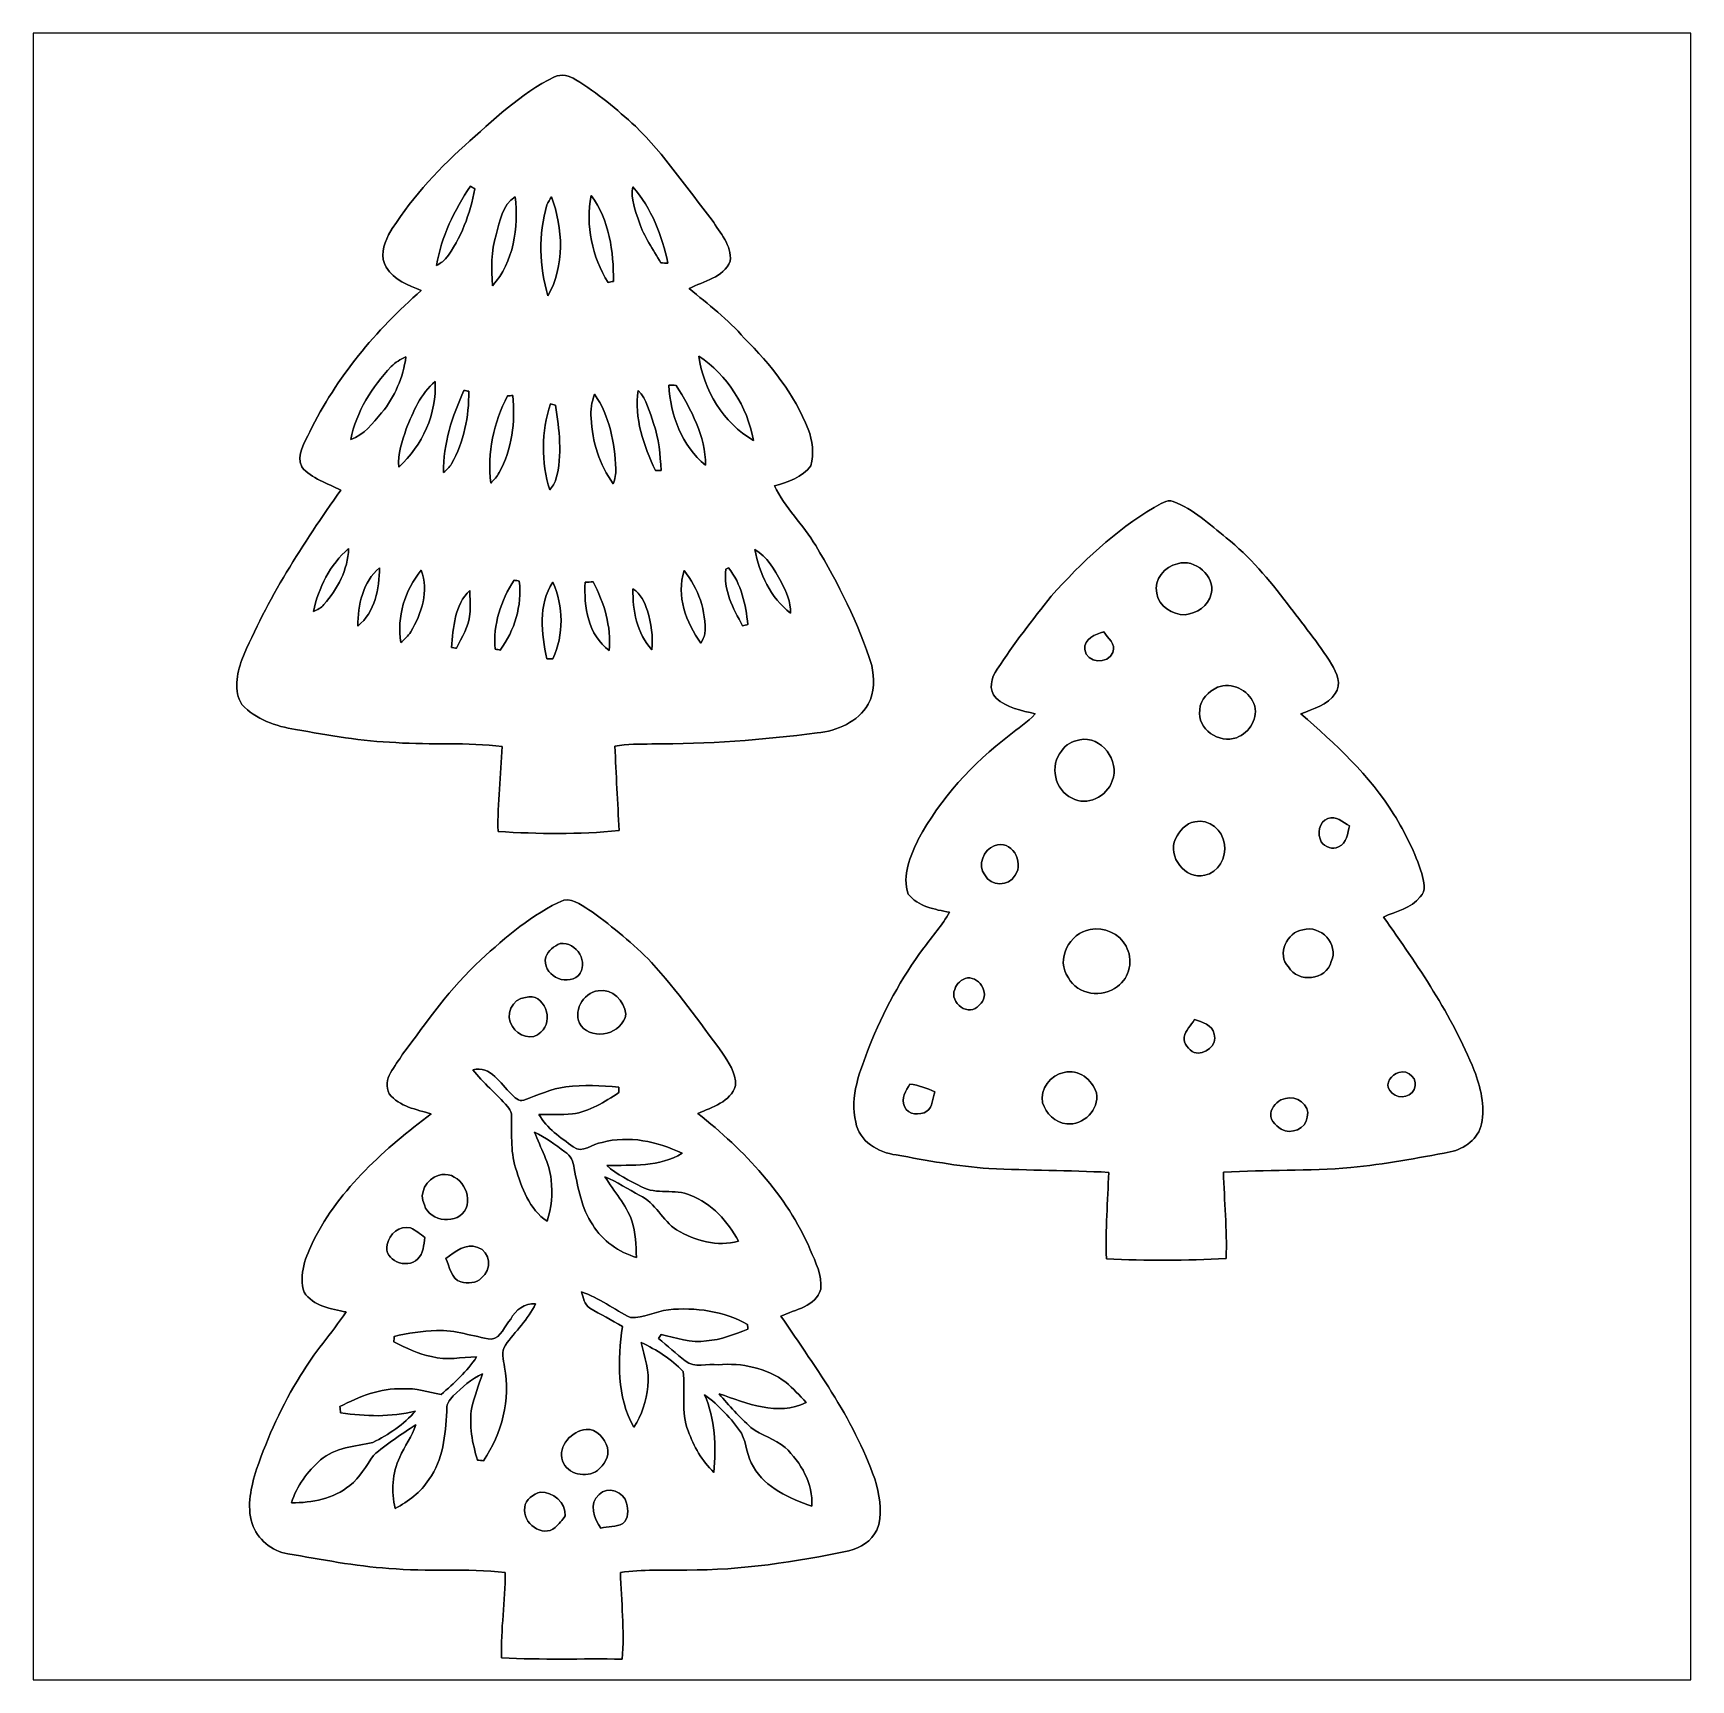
# Model space of a CAD drawing. Header units: centimetres. Extents: x -16.8 to 16.8, y -16.7 to 16.7.
import ezdxf

# ---------------------------------------------------------------- set-up
doc = ezdxf.new("R2010")
doc.units = ezdxf.units.CM
doc.header["$MEASUREMENT"] = 0
doc.layers.add('Layer 1', color=7, linetype='Continuous')

msp = doc.modelspace()

# ---------------------------------------------------------------- linework, layer by layer
at = {"layer": 'Layer 1', "color": 7}
for points, knots in [([(-16.77458, 16.66875), (-16.77458, 16.66875), (16.77458, 16.66875), (16.77458, 16.66875), (16.77458, 16.66875), (16.77458, 16.66875), (16.77458, -16.66875), (16.77458, -16.66875), (16.77458, -16.66875), (16.77458, -16.66875), (-16.77458, -16.66875), (-16.77458, -16.66875), (-16.77458, -16.66875), (-16.77458, -16.66875), (-16.77458, 16.66875), (-16.77458, 16.66875), (-16.77458, 16.66875), (-16.77458, 16.66875), (-16.77458, 16.66875), (-16.77458, 16.66875)], [0, 0, 0, 0, 0.16666667, 0.16666667, 0.16666667, 0.16666667, 0.33333333, 0.33333333, 0.33333333, 0.33333333, 0.5, 0.5, 0.5, 0.5, 0.66666667, 0.66666667, 0.66666667, 0.66666667, 1, 1, 1, 1]), ([(-6.22582, 15.78504), (-6.91409, 15.43932), (-7.47571, 14.9038), (-8.04051, 14.39086), (-8.04051, 14.39086), (-8.63247, 13.86205), (-9.16975, 13.26374), (-9.58497, 12.58535), (-9.58497, 12.58535), (-9.68199, 12.38497), (-9.75431, 12.13132), (-9.62801, 11.92777), (-9.62801, 11.92777), (-9.47596, 11.66918), (-9.18069, 11.56758), (-8.91858, 11.45963), (-8.91858, 11.45963), (-9.84144, 10.65706), (-10.63696, 9.69962), (-11.17706, 8.59755), (-11.17706, 8.59755), (-11.27689, 8.37671), (-11.45011, 8.1347), (-11.33898, 7.88776), (-11.33898, 7.88776), (-11.13861, 7.64716), (-10.81687, 7.55791), (-10.54806, 7.41468), (-10.54806, 7.41468), (-11.31923, 6.33518), (-12.03995, 5.20806), (-12.55254, 3.98004), (-12.55254, 3.98004), (-12.64744, 3.69993), (-12.72293, 3.34327), (-12.54936, 3.07869), (-12.54936, 3.07869), (-12.27243, 2.77354), (-11.86039, 2.63772), (-11.46493, 2.56963), (-11.46493, 2.56963), (-10.79253, 2.45886), (-10.12014, 2.3301), (-9.43751, 2.30611), (-9.43751, 2.30611), (-8.71926, 2.25319), (-7.99465, 2.31951), (-7.27957, 2.22532), (-7.27957, 2.22532), (-7.31308, 1.65241), (-7.37553, 1.07985), (-7.36671, 0.50553), (-7.36671, 0.50553), (-6.55249, 0.4572), (-5.72841, 0.44097), (-4.91666, 0.5267), (-4.91666, 0.5267), (-4.94242, 1.09502), (-4.97769, 1.66299), (-5.00063, 2.23167), (-5.00063, 2.23167), (-4.75544, 2.29129), (-4.50074, 2.26801), (-4.25097, 2.27789), (-4.25097, 2.27789), (-3.13231, 2.27683), (-2.01471, 2.36008), (-0.90523, 2.50155), (-0.90523, 2.50155), (-0.50447, 2.54494), (-0.08079, 2.71851), (0.12453, 3.08539), (0.12453, 3.08539), (0.26776, 3.31893), (0.23918, 3.60997), (0.19897, 3.8675), (0.19897, 3.8675), (-0.07444, 4.72158), (-0.47731, 5.52768), (-0.93698, 6.29532), (-0.93698, 6.29532), (-1.1871, 6.71618), (-1.56069, 7.05767), (-1.76953, 7.50358), (-1.76953, 7.50358), (-1.50248, 7.58049), (-1.20086, 7.67539), (-1.03329, 7.91175), (-1.03329, 7.91175), (-0.97261, 8.15269), (-0.99483, 8.41904), (-1.08938, 8.65011), (-1.08938, 8.65011), (-1.36349, 9.35919), (-1.85103, 9.96033), (-2.38231, 10.49373), (-2.38231, 10.49373), (-2.71004, 10.87543), (-3.11609, 11.17529), (-3.49568, 11.50091), (-3.49568, 11.50091), (-3.2004, 11.65013), (-2.80952, 11.71434), (-2.66559, 12.05265), (-2.66559, 12.05265), (-2.63349, 12.37544), (-2.87373, 12.62697), (-3.03213, 12.87956), (-3.03213, 12.87956), (-3.53836, 13.52268), (-3.99768, 14.20777), (-4.5847, 14.78245), (-4.5847, 14.78245), (-4.96323, 15.12605), (-5.35623, 15.45872), (-5.79296, 15.72648), (-5.79296, 15.72648), (-5.92067, 15.80656), (-6.07977, 15.84925), (-6.22582, 15.78504), (-6.22582, 15.78504), (-6.22582, 15.78504), (-6.22582, 15.78504), (-6.22582, 15.78504)], [0, 0, 0, 0, 0.03125, 0.03125, 0.03125, 0.03125, 0.0625, 0.0625, 0.0625, 0.0625, 0.09375, 0.09375, 0.09375, 0.09375, 0.125, 0.125, 0.125, 0.125, 0.15625, 0.15625, 0.15625, 0.15625, 0.1875, 0.1875, 0.1875, 0.1875, 0.21875, 0.21875, 0.21875, 0.21875, 0.25, 0.25, 0.25, 0.25, 0.28125, 0.28125, 0.28125, 0.28125, 0.3125, 0.3125, 0.3125, 0.3125, 0.34375, 0.34375, 0.34375, 0.34375, 0.375, 0.375, 0.375, 0.375, 0.40625, 0.40625, 0.40625, 0.40625, 0.4375, 0.4375, 0.4375, 0.4375, 0.46875, 0.46875, 0.46875, 0.46875, 0.5, 0.5, 0.5, 0.5, 0.53125, 0.53125, 0.53125, 0.53125, 0.5625, 0.5625, 0.5625, 0.5625, 0.59375, 0.59375, 0.59375, 0.59375, 0.625, 0.625, 0.625, 0.625, 0.65625, 0.65625, 0.65625, 0.65625, 0.6875, 0.6875, 0.6875, 0.6875, 0.71875, 0.71875, 0.71875, 0.71875, 0.75, 0.75, 0.75, 0.75, 0.78125, 0.78125, 0.78125, 0.78125, 0.8125, 0.8125, 0.8125, 0.8125, 0.84375, 0.84375, 0.84375, 0.84375, 0.875, 0.875, 0.875, 0.875, 0.90625, 0.90625, 0.90625, 0.90625, 0.9375, 0.9375, 0.9375, 0.9375, 1, 1, 1, 1]), ([(-7.92339, 13.57277), (-7.90187, 13.55937), (-7.85883, 13.5322), (-7.83766, 13.5188), (-7.83766, 13.5188), (-7.93115, 13.0108), (-8.11107, 12.50985), (-8.42998, 12.09816), (-8.42998, 12.09816), (-8.47937, 12.04101), (-8.54675, 12.00467), (-8.60989, 11.96516), (-8.60989, 11.96516), (-8.51641, 12.54831), (-8.24794, 13.08559), (-7.92339, 13.57277)], [0, 0, 0, 0, 0.2, 0.2, 0.2, 0.2, 0.4, 0.4, 0.4, 0.4, 0.6, 0.6, 0.6, 0.6, 1, 1, 1, 1]), ([(-4.64009, 13.55796), (-4.25415, 13.12792), (-4.04954, 12.56947), (-3.92853, 12.01279), (-3.92853, 12.01279), (-3.97545, 12.0142), (-4.02273, 12.01526), (-4.06929, 12.01667), (-4.06929, 12.01667), (-4.22769, 12.2869), (-4.41008, 12.5476), (-4.51062, 12.84676), (-4.51062, 12.84676), (-4.58399, 13.07536), (-4.68524, 13.31277), (-4.64009, 13.55796)], [0, 0, 0, 0, 0.2, 0.2, 0.2, 0.2, 0.4, 0.4, 0.4, 0.4, 0.6, 0.6, 0.6, 0.6, 1, 1, 1, 1]), ([(-7.40516, 12.58887), (-7.32755, 12.86334), (-7.27886, 13.19036), (-7.01887, 13.35722), (-7.01887, 13.35722), (-6.95501, 12.73669), (-7.0418, 12.03113), (-7.47959, 11.55453), (-7.47959, 11.55453), (-7.50323, 11.90166), (-7.50958, 12.25303), (-7.40516, 12.58887)], [0, 0, 0, 0, 0.25, 0.25, 0.25, 0.25, 0.5, 0.5, 0.5, 0.5, 1, 1, 1, 1]), ([(-6.2865, 13.35405), (-6.04344, 12.72081), (-6.01627, 11.95493), (-6.35529, 11.34886), (-6.35529, 11.34886), (-6.53168, 11.9447), (-6.55496, 12.59487), (-6.3754, 13.19283), (-6.3754, 13.19283), (-6.35247, 13.24998), (-6.3179, 13.30149), (-6.2865, 13.35405)], [0, 0, 0, 0, 0.25, 0.25, 0.25, 0.25, 0.5, 0.5, 0.5, 0.5, 1, 1, 1, 1]), ([(-5.13644, 11.61874), (-5.45853, 12.14191), (-5.60388, 12.77232), (-5.48181, 13.38192), (-5.48181, 13.38192), (-5.11069, 12.88309), (-5.02708, 12.24668), (-5.02955, 11.64308), (-5.02955, 11.64308), (-5.05636, 11.63673), (-5.10999, 11.62473), (-5.13644, 11.61874)], [0, 0, 0, 0, 0.25, 0.25, 0.25, 0.25, 0.5, 0.5, 0.5, 0.5, 1, 1, 1, 1]), ([(-9.52994, 9.91835), (-9.44774, 10.0076), (-9.33873, 10.0644), (-9.23008, 10.11484), (-9.23008, 10.11484), (-9.28793, 9.70174), (-9.4548, 9.30204), (-9.7215, 8.97996), (-9.7215, 8.97996), (-9.90036, 8.77288), (-10.07816, 8.53405), (-10.34662, 8.44091), (-10.34662, 8.44091), (-10.2362, 9.00218), (-9.91729, 9.50595), (-9.52994, 9.91835)], [0, 0, 0, 0, 0.2, 0.2, 0.2, 0.2, 0.4, 0.4, 0.4, 0.4, 0.6, 0.6, 0.6, 0.6, 1, 1, 1, 1]), ([(-3.30447, 10.13142), (-2.72344, 9.74901), (-2.3181, 9.10625), (-2.19922, 8.42363), (-2.19922, 8.42363), (-2.80952, 8.77817), (-3.20499, 9.44033), (-3.30447, 10.13142)], [0, 0, 0, 0, 0.33333333, 0.33333333, 0.33333333, 0.33333333, 1, 1, 1, 1]), ([(-9.22338, 8.65752), (-9.08262, 9.00359), (-8.93233, 9.37225), (-8.63847, 9.61813), (-8.63847, 9.61813), (-8.59966, 8.96867), (-8.89882, 8.31568), (-9.37578, 7.88423), (-9.37578, 7.88423), (-9.40682, 8.15164), (-9.30557, 8.40881), (-9.22338, 8.65752)], [0, 0, 0, 0, 0.25, 0.25, 0.25, 0.25, 0.5, 0.5, 0.5, 0.5, 1, 1, 1, 1]), ([(-8.05568, 9.43681), (-8.03134, 9.43257), (-7.98301, 9.42375), (-7.95902, 9.41952), (-7.95902, 9.41952), (-7.94949, 8.91117), (-8.05956, 8.39682), (-8.30509, 7.94985), (-8.30509, 7.94985), (-8.34672, 7.88106), (-8.40775, 7.82743), (-8.46702, 7.77452), (-8.46702, 7.77452), (-8.48113, 8.3566), (-8.29028, 8.91328), (-8.05568, 9.43681)], [0, 0, 0, 0, 0.2, 0.2, 0.2, 0.2, 0.4, 0.4, 0.4, 0.4, 0.6, 0.6, 0.6, 0.6, 1, 1, 1, 1]), ([(-4.52684, 9.43645), (-4.35822, 9.24948), (-4.29578, 8.99795), (-4.21711, 8.76512), (-4.21711, 8.76512), (-4.10669, 8.46067), (-4.08623, 8.13435), (-4.06612, 7.81367), (-4.06612, 7.81367), (-4.09504, 7.81403), (-4.15325, 7.81473), (-4.18218, 7.81509), (-4.18218, 7.81509), (-4.41784, 8.31779), (-4.6168, 8.87271), (-4.52684, 9.43645)], [0, 0, 0, 0, 0.2, 0.2, 0.2, 0.2, 0.4, 0.4, 0.4, 0.4, 0.6, 0.6, 0.6, 0.6, 1, 1, 1, 1]), ([(-3.90878, 9.54334), (-3.85974, 9.54158), (-3.81071, 9.53982), (-3.76132, 9.53805), (-3.76132, 9.53805), (-3.45616, 9.04875), (-3.16971, 8.51359), (-3.16618, 7.92057), (-3.16618, 7.92057), (-3.64596, 8.31356), (-3.88091, 8.93621), (-3.90878, 9.54334)], [0, 0, 0, 0, 0.25, 0.25, 0.25, 0.25, 0.5, 0.5, 0.5, 0.5, 1, 1, 1, 1]), ([(-7.17303, 9.32533), (-7.14693, 9.32709), (-7.09507, 9.33027), (-7.06896, 9.33203), (-7.06896, 9.33203), (-7.00934, 8.79969), (-7.08237, 8.24301), (-7.34554, 7.77099), (-7.34554, 7.77099), (-7.38717, 7.69091), (-7.4482, 7.62353), (-7.5124, 7.56073), (-7.5124, 7.56073), (-7.58684, 8.17069), (-7.45843, 8.78593), (-7.17303, 9.32533)], [0, 0, 0, 0, 0.2, 0.2, 0.2, 0.2, 0.4, 0.4, 0.4, 0.4, 0.6, 0.6, 0.6, 0.6, 1, 1, 1, 1]), ([(-6.30308, 9.16164), (-6.27874, 9.15494), (-6.23006, 9.14224), (-6.20571, 9.13553), (-6.20571, 9.13553), (-6.12493, 8.64235), (-6.05966, 8.12835), (-6.19301, 7.63834), (-6.19301, 7.63834), (-6.21418, 7.55544), (-6.26921, 7.48771), (-6.32037, 7.42139), (-6.32037, 7.42139), (-6.48864, 7.98124), (-6.49676, 8.60672), (-6.30308, 9.16164)], [0, 0, 0, 0, 0.2, 0.2, 0.2, 0.2, 0.4, 0.4, 0.4, 0.4, 0.6, 0.6, 0.6, 0.6, 1, 1, 1, 1]), ([(-5.41126, 9.35849), (-5.10822, 8.91893), (-5.00415, 8.37212), (-4.98404, 7.84754), (-4.98404, 7.84754), (-4.97558, 7.74347), (-5.00239, 7.64187), (-5.03414, 7.5438), (-5.03414, 7.5438), (-5.3146, 7.93009), (-5.46453, 8.39752), (-5.47899, 8.87377), (-5.47899, 8.87377), (-5.50333, 9.03958), (-5.46911, 9.20397), (-5.41126, 9.35849)], [0, 0, 0, 0, 0.2, 0.2, 0.2, 0.2, 0.4, 0.4, 0.4, 0.4, 0.6, 0.6, 0.6, 0.6, 1, 1, 1, 1]), ([(5.91538, 7.06861), (5.11986, 6.60153), (4.445, 5.95313), (3.83011, 5.27156), (3.83011, 5.27156), (3.45017, 4.79002), (3.07093, 4.3053), (2.73685, 3.79024), (2.73685, 3.79024), (2.61091, 3.62656), (2.55411, 3.36973), (2.71216, 3.2064), (2.71216, 3.2064), (2.92735, 3.00955), (3.23109, 2.95734), (3.50344, 2.88608), (3.50344, 2.88608), (3.35456, 2.71321), (3.15489, 2.59609), (2.98132, 2.45145), (2.98132, 2.45145), (2.23202, 1.88348), (1.58644, 1.17228), (1.13841, 0.34325), (1.13841, 0.34325), (0.97226, 0.00317), (0.80998, -0.37959), (0.93204, -0.76129), (0.93204, -0.76129), (1.13418, -1.01036), (1.47214, -1.07386), (1.77059, -1.12854), (1.77059, -1.12854), (1.6256, -1.38853), (1.42663, -1.61184), (1.24954, -1.84961), (1.24954, -1.84961), (0.7941, -2.46345), (0.42792, -3.14149), (0.14676, -3.85163), (0.14676, -3.85163), (-0.03775, -4.3374), (-0.25647, -4.8514), (-0.12383, -5.38127), (-0.12383, -5.38127), (-0.06068, -5.7658), (0.33302, -5.99793), (0.69215, -6.04061), (0.69215, -6.04061), (1.31374, -6.15386), (1.93746, -6.27098), (2.56893, -6.31649), (2.56893, -6.31649), (3.37714, -6.35353), (4.18677, -6.35529), (4.99533, -6.3941), (4.99533, -6.3941), (4.96993, -6.97618), (4.92866, -7.55862), (4.94665, -8.14211), (4.94665, -8.14211), (5.75204, -8.19009), (6.56272, -8.18021), (7.36882, -8.13541), (7.36882, -8.13541), (7.39422, -7.55333), (7.32896, -6.97195), (7.31591, -6.39057), (7.31591, -6.39057), (8.17457, -6.34436), (9.03711, -6.36799), (9.89542, -6.2992), (9.89542, -6.2992), (10.57063, -6.22935), (11.24021, -6.10764), (11.9066, -5.97853), (11.9066, -5.97853), (12.20082, -5.9182), (12.46928, -5.71359), (12.5409, -5.41267), (12.5409, -5.41267), (12.60616, -5.04719), (12.52326, -4.67113), (12.39061, -4.32929), (12.39061, -4.32929), (11.93659, -3.20957), (11.24938, -2.20557), (10.55335, -1.22484), (10.55335, -1.22484), (10.80946, -1.11019), (11.11532, -1.0541), (11.29559, -0.81844), (11.29559, -0.81844), (11.42929, -0.69321), (11.36791, -0.49953), (11.33122, -0.34608), (11.33122, -0.34608), (11.19611, 0.07585), (10.99397, 0.47413), (10.76537, 0.85231), (10.76537, 0.85231), (10.27642, 1.64677), (9.57897, 2.27789), (8.8833, 2.88643), (8.8833, 2.88643), (9.12354, 2.99403), (9.42516, 3.06211), (9.57827, 3.29777), (9.57827, 3.29777), (9.71444, 3.48474), (9.60543, 3.71934), (9.50419, 3.89467), (9.50419, 3.89467), (9.23502, 4.32294), (8.91328, 4.71452), (8.60989, 5.1181), (8.60989, 5.1181), (8.24124, 5.60141), (7.84684, 6.07272), (7.36988, 6.45336), (7.36988, 6.45336), (7.03474, 6.72536), (6.70948, 7.02945), (6.30026, 7.18573), (6.30026, 7.18573), (6.16056, 7.24641), (6.03391, 7.12223), (5.91538, 7.06861), (5.91538, 7.06861), (5.91538, 7.06861), (5.91538, 7.06861), (5.91538, 7.06861)], [0, 0, 0, 0, 0.02941176, 0.02941176, 0.02941176, 0.02941176, 0.05882353, 0.05882353, 0.05882353, 0.05882353, 0.08823529, 0.08823529, 0.08823529, 0.08823529, 0.11764706, 0.11764706, 0.11764706, 0.11764706, 0.14705882, 0.14705882, 0.14705882, 0.14705882, 0.17647059, 0.17647059, 0.17647059, 0.17647059, 0.20588235, 0.20588235, 0.20588235, 0.20588235, 0.23529412, 0.23529412, 0.23529412, 0.23529412, 0.26470588, 0.26470588, 0.26470588, 0.26470588, 0.29411765, 0.29411765, 0.29411765, 0.29411765, 0.32352941, 0.32352941, 0.32352941, 0.32352941, 0.35294118, 0.35294118, 0.35294118, 0.35294118, 0.38235294, 0.38235294, 0.38235294, 0.38235294, 0.41176471, 0.41176471, 0.41176471, 0.41176471, 0.44117647, 0.44117647, 0.44117647, 0.44117647, 0.47058824, 0.47058824, 0.47058824, 0.47058824, 0.5, 0.5, 0.5, 0.5, 0.52941176, 0.52941176, 0.52941176, 0.52941176, 0.55882353, 0.55882353, 0.55882353, 0.55882353, 0.58823529, 0.58823529, 0.58823529, 0.58823529, 0.61764706, 0.61764706, 0.61764706, 0.61764706, 0.64705882, 0.64705882, 0.64705882, 0.64705882, 0.67647059, 0.67647059, 0.67647059, 0.67647059, 0.70588235, 0.70588235, 0.70588235, 0.70588235, 0.73529412, 0.73529412, 0.73529412, 0.73529412, 0.76470588, 0.76470588, 0.76470588, 0.76470588, 0.79411765, 0.79411765, 0.79411765, 0.79411765, 0.82352941, 0.82352941, 0.82352941, 0.82352941, 0.85294118, 0.85294118, 0.85294118, 0.85294118, 0.88235294, 0.88235294, 0.88235294, 0.88235294, 0.91176471, 0.91176471, 0.91176471, 0.91176471, 0.94117647, 0.94117647, 0.94117647, 0.94117647, 1, 1, 1, 1]), ([(-11.10227, 4.95935), (-11.00138, 5.43736), (-10.76431, 5.91114), (-10.39072, 6.23217), (-10.39072, 6.23217), (-10.40553, 5.80778), (-10.61297, 5.41443), (-10.88849, 5.10117), (-10.88849, 5.10117), (-10.94528, 5.03484), (-11.02572, 4.9978), (-11.10227, 4.95935)], [0, 0, 0, 0, 0.25, 0.25, 0.25, 0.25, 0.5, 0.5, 0.5, 0.5, 1, 1, 1, 1]), ([(-2.16747, 6.21736), (-1.91594, 6.06954), (-1.772, 5.80954), (-1.63654, 5.56084), (-1.63654, 5.56084), (-1.54129, 5.36222), (-1.43228, 5.15302), (-1.44992, 4.92513), (-1.44992, 4.92513), (-1.84503, 5.24439), (-2.08351, 5.72206), (-2.16747, 6.21736)], [0, 0, 0, 0, 0.25, 0.25, 0.25, 0.25, 0.5, 0.5, 0.5, 0.5, 1, 1, 1, 1]), ([(-10.20233, 4.66619), (-10.20304, 5.08776), (-10.10179, 5.56154), (-9.76595, 5.84553), (-9.76595, 5.84553), (-9.77053, 5.42502), (-9.85414, 4.94594), (-10.20233, 4.66619)], [0, 0, 0, 0, 0.33333333, 0.33333333, 0.33333333, 0.33333333, 1, 1, 1, 1]), ([(-8.92281, 5.79649), (-8.75348, 5.37492), (-8.91752, 4.91984), (-9.13342, 4.54942), (-9.13342, 4.54942), (-9.18245, 4.46087), (-9.26006, 4.3942), (-9.33626, 4.32929), (-9.33626, 4.32929), (-9.41317, 4.85175), (-9.25618, 5.39009), (-8.92281, 5.79649)], [0, 0, 0, 0, 0.25, 0.25, 0.25, 0.25, 0.5, 0.5, 0.5, 0.5, 1, 1, 1, 1]), ([(-3.26108, 4.32082), (-3.56023, 4.73922), (-3.76167, 5.27473), (-3.60221, 5.78873), (-3.60221, 5.78873), (-3.31117, 5.43207), (-3.14784, 4.96711), (-3.17994, 4.50532), (-3.17994, 4.50532), (-3.19158, 4.4383), (-3.23039, 4.38044), (-3.26108, 4.32082)], [0, 0, 0, 0, 0.25, 0.25, 0.25, 0.25, 0.5, 0.5, 0.5, 0.5, 1, 1, 1, 1]), ([(-2.75378, 5.81801), (-2.74108, 5.82366), (-2.71639, 5.83565), (-2.70369, 5.84165), (-2.70369, 5.84165), (-2.43769, 5.52415), (-2.35409, 5.09658), (-2.30928, 4.69583), (-2.30928, 4.69583), (-2.3368, 4.68877), (-2.39148, 4.67466), (-2.41864, 4.6676), (-2.41864, 4.6676), (-2.60491, 5.02179), (-2.81693, 5.40103), (-2.75378, 5.81801)], [0, 0, 0, 0, 0.2, 0.2, 0.2, 0.2, 0.4, 0.4, 0.4, 0.4, 0.6, 0.6, 0.6, 0.6, 1, 1, 1, 1]), ([(6.38281, 5.92737), (6.74088, 6.03673), (7.14692, 5.6829), (7.06967, 5.3146), (7.06967, 5.3146), (7.00969, 5.07189), (6.77545, 4.92231), (6.53909, 4.8955), (6.53909, 4.8955), (6.28227, 4.89232), (6.00498, 5.06518), (5.96477, 5.33224), (5.96477, 5.33224), (5.90374, 5.59894), (6.12422, 5.87798), (6.38281, 5.92737)], [0, 0, 0, 0, 0.2, 0.2, 0.2, 0.2, 0.4, 0.4, 0.4, 0.4, 0.6, 0.6, 0.6, 0.6, 1, 1, 1, 1]), ([(-8.31003, 4.23369), (-8.27299, 4.6295), (-8.24442, 5.09552), (-7.93821, 5.38762), (-7.93821, 5.38762), (-7.94209, 5.22781), (-7.91351, 5.06413), (-7.93679, 4.90432), (-7.93679, 4.90432), (-7.95902, 4.65173), (-8.09978, 4.43724), (-8.20632, 4.21464), (-8.20632, 4.21464), (-8.23207, 4.21958), (-8.28393, 4.2291), (-8.31003, 4.23369)], [0, 0, 0, 0, 0.2, 0.2, 0.2, 0.2, 0.4, 0.4, 0.4, 0.4, 0.6, 0.6, 0.6, 0.6, 1, 1, 1, 1]), ([(-7.04039, 5.59576), (-7.01428, 5.59047), (-6.96207, 5.57953), (-6.93596, 5.57424), (-6.93596, 5.57424), (-6.88093, 5.07436), (-7.02522, 4.5787), (-7.32437, 4.18042), (-7.32437, 4.18042), (-7.34836, 4.1843), (-7.39704, 4.19241), (-7.42103, 4.19664), (-7.42103, 4.19664), (-7.47219, 4.69159), (-7.3085, 5.18478), (-7.04039, 5.59576)], [0, 0, 0, 0, 0.2, 0.2, 0.2, 0.2, 0.4, 0.4, 0.4, 0.4, 0.6, 0.6, 0.6, 0.6, 1, 1, 1, 1]), ([(-6.2551, 5.55308), (-6.03991, 5.06377), (-6.03426, 4.49227), (-6.25369, 4.00297), (-6.25369, 4.00297), (-6.28509, 4.00262), (-6.34824, 4.00226), (-6.37999, 4.00191), (-6.37999, 4.00191), (-6.48582, 4.51238), (-6.56061, 5.09341), (-6.2551, 5.55308)], [0, 0, 0, 0, 0.25, 0.25, 0.25, 0.25, 0.5, 0.5, 0.5, 0.5, 1, 1, 1, 1]), ([(-5.60282, 5.55519), (-5.5499, 5.55625), (-5.49663, 5.55766), (-5.44336, 5.55837), (-5.44336, 5.55837), (-5.21264, 5.13574), (-5.07577, 4.6549), (-5.11422, 4.16983), (-5.11422, 4.16983), (-5.54496, 4.47887), (-5.63316, 5.0606), (-5.60282, 5.55519)], [0, 0, 0, 0, 0.25, 0.25, 0.25, 0.25, 0.5, 0.5, 0.5, 0.5, 1, 1, 1, 1]), ([(-4.6355, 5.41761), (-4.47604, 5.32095), (-4.39667, 5.14562), (-4.34446, 4.97417), (-4.34446, 4.97417), (-4.26156, 4.72087), (-4.22451, 4.45064), (-4.25274, 4.1843), (-4.25274, 4.1843), (-4.55718, 4.51802), (-4.64256, 4.98052), (-4.6355, 5.41761)], [0, 0, 0, 0, 0.25, 0.25, 0.25, 0.25, 0.5, 0.5, 0.5, 0.5, 1, 1, 1, 1]), ([(4.51167, 4.19065), (4.48275, 4.40866), (4.72616, 4.50321), (4.89303, 4.54872), (4.89303, 4.54872), (4.97311, 4.42172), (5.14526, 4.30953), (5.07577, 4.13279), (5.07577, 4.13279), (4.98581, 3.88514), (4.53355, 3.91125), (4.51167, 4.19065)], [0, 0, 0, 0, 0.25, 0.25, 0.25, 0.25, 0.5, 0.5, 0.5, 0.5, 1, 1, 1, 1]), ([(7.19384, 3.42583), (7.48418, 3.53201), (7.81614, 3.37679), (7.93009, 3.09809), (7.93009, 3.09809), (8.04298, 2.81552), (7.84366, 2.50578), (7.57872, 2.40524), (7.57872, 2.40524), (7.22665, 2.27718), (6.78039, 2.57986), (6.83401, 2.97039), (6.83401, 2.97039), (6.84671, 3.18382), (7.01111, 3.34151), (7.19384, 3.42583)], [0, 0, 0, 0, 0.2, 0.2, 0.2, 0.2, 0.4, 0.4, 0.4, 0.4, 0.6, 0.6, 0.6, 0.6, 1, 1, 1, 1]), ([(4.4069, 2.36432), (4.84011, 2.44969), (5.22993, 1.93322), (5.06412, 1.53317), (5.06412, 1.53317), (4.9657, 1.21673), (4.55013, 1.00753), (4.25097, 1.18216), (4.25097, 1.18216), (3.90137, 1.32891), (3.78883, 1.85208), (4.03895, 2.13466), (4.03895, 2.13466), (4.11198, 2.26836), (4.26438, 2.33433), (4.4069, 2.36432)], [0, 0, 0, 0, 0.2, 0.2, 0.2, 0.2, 0.4, 0.4, 0.4, 0.4, 0.6, 0.6, 0.6, 0.6, 1, 1, 1, 1]), ([(6.73523, 0.70132), (7.02275, 0.77047), (7.30532, 0.53093), (7.33425, 0.25012), (7.33425, 0.25012), (7.37835, -0.0127), (7.2136, -0.33443), (6.93596, -0.37783), (6.93596, -0.37783), (6.54226, -0.47907), (6.1789, 0.00071), (6.3433, 0.35878), (6.3433, 0.35878), (6.42444, 0.51435), (6.55108, 0.67381), (6.73523, 0.70132)], [0, 0, 0, 0, 0.2, 0.2, 0.2, 0.2, 0.4, 0.4, 0.4, 0.4, 0.6, 0.6, 0.6, 0.6, 1, 1, 1, 1]), ([(9.43046, 0.76906), (9.59273, 0.84138), (9.73279, 0.68474), (9.86861, 0.62301), (9.86861, 0.62301), (9.83086, 0.47484), (9.81004, 0.26564), (9.646, 0.19473), (9.646, 0.19473), (9.52429, 0.13018), (9.36696, 0.18909), (9.29358, 0.2981), (9.29358, 0.2981), (9.21597, 0.45226), (9.24101, 0.70944), (9.43046, 0.76906)], [0, 0, 0, 0, 0.2, 0.2, 0.2, 0.2, 0.4, 0.4, 0.4, 0.4, 0.6, 0.6, 0.6, 0.6, 1, 1, 1, 1]), ([(2.67723, 0.21696), (3.0226, 0.35736), (3.29389, -0.11289), (3.09845, -0.381), (3.09845, -0.381), (2.9778, -0.61031), (2.59644, -0.61066), (2.48744, -0.37042), (2.48744, -0.37042), (2.32798, -0.18098), (2.46309, 0.1397), (2.67723, 0.21696)], [0, 0, 0, 0, 0.25, 0.25, 0.25, 0.25, 0.5, 0.5, 0.5, 0.5, 1, 1, 1, 1]), ([(-6.03638, -0.88089), (-6.6742, -1.16311), (-7.20337, -1.62877), (-7.7149, -2.09268), (-7.7149, -2.09268), (-8.33014, -2.65183), (-8.79934, -3.34328), (-9.29781, -4.00262), (-9.29781, -4.00262), (-9.43116, -4.23933), (-9.72538, -4.50991), (-9.56698, -4.80483), (-9.56698, -4.80483), (-9.36131, -5.06589), (-9.017, -5.12163), (-8.7182, -5.20912), (-8.7182, -5.20912), (-9.65412, -5.91044), (-10.56252, -6.71442), (-11.0998, -7.77311), (-11.0998, -7.77311), (-11.25432, -8.09237), (-11.41024, -8.46667), (-11.2903, -8.82332), (-11.2903, -8.82332), (-11.10227, -9.10096), (-10.74526, -9.16199), (-10.44011, -9.21949), (-10.44011, -9.21949), (-10.73679, -9.65694), (-11.09698, -10.04993), (-11.36297, -10.50854), (-11.36297, -10.50854), (-11.73727, -11.10051), (-12.0202, -11.74538), (-12.25338, -12.40437), (-12.25338, -12.40437), (-12.36169, -12.7575), (-12.4587, -13.14062), (-12.34158, -13.50504), (-12.34158, -13.50504), (-12.24139, -13.82324), (-11.9447, -14.06102), (-11.61909, -14.11817), (-11.61909, -14.11817), (-10.9407, -14.22717), (-10.26548, -14.3697), (-9.57792, -14.41168), (-9.57792, -14.41168), (-8.79334, -14.48541), (-8.00241, -14.40321), (-7.21854, -14.49423), (-7.21854, -14.49423), (-7.22348, -15.06996), (-7.31132, -15.64393), (-7.29509, -16.21966), (-7.29509, -16.21966), (-6.48264, -16.27046), (-5.66808, -16.23448), (-4.85422, -16.24965), (-4.85422, -16.24965), (-4.80025, -15.66721), (-4.87363, -15.08019), (-4.88879, -14.49705), (-4.88879, -14.49705), (-4.445, -14.42791), (-3.99274, -14.45542), (-3.54542, -14.44484), (-3.54542, -14.44484), (-2.44052, -14.45048), (-1.34444, -14.28115), (-0.26564, -14.05643), (-0.26564, -14.05643), (-0.03175, -14.00069), (0.19368, -13.8557), (0.30163, -13.63627), (0.30163, -13.63627), (0.41875, -13.34347), (0.36583, -13.01679), (0.29669, -12.7194), (0.29669, -12.7194), (-0.11359, -11.46387), (-0.90734, -10.38789), (-1.64077, -9.30734), (-1.64077, -9.30734), (-1.36137, -9.17152), (-0.92957, -9.1119), (-0.83573, -8.76194), (-0.83573, -8.76194), (-0.80751, -8.47725), (-0.93874, -8.21478), (-1.04704, -7.96114), (-1.04704, -7.96114), (-1.52012, -6.84495), (-2.38619, -5.95066), (-3.31929, -5.20171), (-3.31929, -5.20171), (-3.03389, -5.07048), (-2.65783, -4.97522), (-2.56046, -4.63444), (-2.56046, -4.63444), (-2.54212, -4.37762), (-2.70404, -4.16666), (-2.83351, -3.9624), (-2.83351, -3.9624), (-3.29353, -3.34433), (-3.74227, -2.71498), (-4.26156, -2.14489), (-4.26156, -2.14489), (-4.62774, -1.76706), (-5.03767, -1.43334), (-5.45924, -1.12042), (-5.45924, -1.12042), (-5.63351, -1.01741), (-5.82013, -0.85584), (-6.03638, -0.88089)], [0, 0, 0, 0, 0.03333333, 0.03333333, 0.03333333, 0.03333333, 0.06666667, 0.06666667, 0.06666667, 0.06666667, 0.1, 0.1, 0.1, 0.1, 0.13333333, 0.13333333, 0.13333333, 0.13333333, 0.16666667, 0.16666667, 0.16666667, 0.16666667, 0.2, 0.2, 0.2, 0.2, 0.23333333, 0.23333333, 0.23333333, 0.23333333, 0.26666667, 0.26666667, 0.26666667, 0.26666667, 0.3, 0.3, 0.3, 0.3, 0.33333333, 0.33333333, 0.33333333, 0.33333333, 0.36666667, 0.36666667, 0.36666667, 0.36666667, 0.4, 0.4, 0.4, 0.4, 0.43333333, 0.43333333, 0.43333333, 0.43333333, 0.46666667, 0.46666667, 0.46666667, 0.46666667, 0.5, 0.5, 0.5, 0.5, 0.53333333, 0.53333333, 0.53333333, 0.53333333, 0.56666667, 0.56666667, 0.56666667, 0.56666667, 0.6, 0.6, 0.6, 0.6, 0.63333333, 0.63333333, 0.63333333, 0.63333333, 0.66666667, 0.66666667, 0.66666667, 0.66666667, 0.7, 0.7, 0.7, 0.7, 0.73333333, 0.73333333, 0.73333333, 0.73333333, 0.76666667, 0.76666667, 0.76666667, 0.76666667, 0.8, 0.8, 0.8, 0.8, 0.83333333, 0.83333333, 0.83333333, 0.83333333, 0.86666667, 0.86666667, 0.86666667, 0.86666667, 0.9, 0.9, 0.9, 0.9, 0.93333333, 0.93333333, 0.93333333, 0.93333333, 1, 1, 1, 1]), ([(4.61892, -1.47849), (4.8962, -1.42311), (5.21794, -1.55716), (5.34352, -1.81716), (5.34352, -1.81716), (5.49592, -2.07328), (5.42184, -2.46168), (5.16855, -2.62855), (5.16855, -2.62855), (4.87821, -2.86844), (4.35081, -2.80741), (4.17865, -2.45322), (4.17865, -2.45322), (3.90842, -2.09621), (4.20088, -1.53882), (4.61892, -1.47849)], [0, 0, 0, 0, 0.2, 0.2, 0.2, 0.2, 0.4, 0.4, 0.4, 0.4, 0.6, 0.6, 0.6, 0.6, 1, 1, 1, 1]), ([(8.92281, -1.48237), (9.28476, -1.37583), (9.65517, -1.78259), (9.49748, -2.12549), (9.49748, -2.12549), (9.39835, -2.5146), (8.82262, -2.56223), (8.62894, -2.23555), (8.62894, -2.23555), (8.39152, -1.98085), (8.60002, -1.52894), (8.92281, -1.48237)], [0, 0, 0, 0, 0.25, 0.25, 0.25, 0.25, 0.5, 0.5, 0.5, 0.5, 1, 1, 1, 1]), ([(-6.10835, -1.76354), (-5.77533, -1.71485), (-5.51039, -2.16218), (-5.73969, -2.40947), (-5.73969, -2.40947), (-5.99722, -2.64266), (-6.49393, -2.38972), (-6.39798, -2.03341), (-6.39798, -2.03341), (-6.34718, -1.90782), (-6.23323, -1.81081), (-6.10835, -1.76354)], [0, 0, 0, 0, 0.25, 0.25, 0.25, 0.25, 0.5, 0.5, 0.5, 0.5, 1, 1, 1, 1]), ([(-5.33718, -2.71851), (-5.04684, -2.65889), (-4.81083, -2.93017), (-4.77838, -3.19123), (-4.77838, -3.19123), (-4.84258, -3.59269), (-5.4296, -3.73521), (-5.68572, -3.42865), (-5.68572, -3.42865), (-5.87234, -3.15842), (-5.65326, -2.75378), (-5.33718, -2.71851)], [0, 0, 0, 0, 0.25, 0.25, 0.25, 0.25, 0.5, 0.5, 0.5, 0.5, 1, 1, 1, 1]), ([(2.13219, -2.45886), (2.40982, -2.43099), (2.60632, -2.82893), (2.37349, -3.00849), (2.37349, -3.00849), (2.17382, -3.26849), (1.7586, -2.96051), (1.87572, -2.6924), (1.87572, -2.6924), (1.90394, -2.56963), (2.01436, -2.4892), (2.13219, -2.45886)], [0, 0, 0, 0, 0.25, 0.25, 0.25, 0.25, 0.5, 0.5, 0.5, 0.5, 1, 1, 1, 1]), ([(-6.81108, -2.85574), (-6.42726, -2.7365), (-6.22053, -3.33763), (-6.49852, -3.556), (-6.49852, -3.556), (-6.65798, -3.7405), (-6.96948, -3.63361), (-7.07425, -3.44029), (-7.07425, -3.44029), (-7.23759, -3.22721), (-7.08131, -2.87055), (-6.81108, -2.85574)], [0, 0, 0, 0, 0.25, 0.25, 0.25, 0.25, 0.5, 0.5, 0.5, 0.5, 1, 1, 1, 1]), ([(6.72782, -3.30235), (6.88552, -3.34257), (7.08836, -3.41207), (7.12717, -3.59516), (7.12717, -3.59516), (7.19984, -3.82976), (6.93843, -4.02096), (6.72394, -3.97122), (6.72394, -3.97122), (6.61494, -3.90631), (6.50628, -3.7906), (6.51686, -3.65513), (6.51686, -3.65513), (6.55214, -3.52072), (6.65551, -3.41771), (6.72782, -3.30235)], [0, 0, 0, 0, 0.2, 0.2, 0.2, 0.2, 0.4, 0.4, 0.4, 0.4, 0.6, 0.6, 0.6, 0.6, 1, 1, 1, 1]), ([(-7.87682, -4.31624), (-7.50499, -4.22698), (-7.32543, -4.59987), (-7.0993, -4.8073), (-7.0993, -4.8073), (-7.03333, -4.87045), (-6.94902, -4.97311), (-6.84459, -4.93007), (-6.84459, -4.93007), (-6.56273, -4.83588), (-6.2925, -4.69829), (-5.99334, -4.66408), (-5.99334, -4.66408), (-5.63739, -4.62139), (-5.2772, -4.63762), (-4.92125, -4.67113), (-4.92125, -4.67113), (-4.9216, -4.69829), (-4.92266, -4.75227), (-4.92337, -4.77943), (-4.92337, -4.77943), (-5.20912, -4.9717), (-5.51533, -5.15867), (-5.86211, -5.21229), (-5.86211, -5.21229), (-6.08824, -5.23311), (-6.31472, -5.22217), (-6.54121, -5.22111), (-6.54121, -5.22111), (-6.37928, -5.50474), (-6.09847, -5.68819), (-5.84447, -5.88081), (-5.84447, -5.88081), (-5.65997, -6.01909), (-5.44865, -5.81731), (-5.26168, -5.78697), (-5.26168, -5.78697), (-4.71911, -5.64515), (-4.13738, -5.76439), (-3.64243, -6.00922), (-3.64243, -6.00922), (-4.09469, -6.2865), (-4.65455, -6.24522), (-5.16467, -6.25581), (-5.16467, -6.25581), (-4.96499, -6.44807), (-4.70218, -6.55426), (-4.46193, -6.68584), (-4.46193, -6.68584), (-4.15996, -6.85694), (-3.78531, -6.71618), (-3.47451, -6.85941), (-3.47451, -6.85941), (-3.03848, -7.02275), (-2.71604, -7.38576), (-2.49873, -7.78651), (-2.49873, -7.78651), (-2.92629, -7.90963), (-3.37926, -7.77699), (-3.7525, -7.56003), (-3.7525, -7.56003), (-4.04036, -7.36953), (-4.17759, -7.01005), (-4.49721, -6.86153), (-4.49721, -6.86153), (-4.73146, -6.73382), (-4.95794, -6.5913), (-5.20171, -6.48194), (-5.20171, -6.48194), (-5.02144, -6.78074), (-4.77485, -7.0425), (-4.65773, -7.37694), (-4.65773, -7.37694), (-4.58117, -7.61647), (-4.57694, -7.87012), (-4.56248, -8.11953), (-4.56248, -8.11953), (-4.92054, -8.00841), (-5.25004, -7.78087), (-5.45006, -7.46019), (-5.45006, -7.46019), (-5.67761, -7.12152), (-5.7464, -6.70877), (-5.82471, -6.31613), (-5.82471, -6.31613), (-5.83741, -6.1782), (-5.89386, -6.05296), (-6.01239, -5.97888), (-6.01239, -5.97888), (-6.2043, -5.82648), (-6.41138, -5.69595), (-6.62658, -5.57953), (-6.62658, -5.57953), (-6.51193, -5.90021), (-6.3186, -6.19831), (-6.29391, -6.54614), (-6.29391, -6.54614), (-6.25052, -6.82625), (-6.28932, -7.11447), (-6.36976, -7.38505), (-6.36976, -7.38505), (-6.73735, -7.14587), (-6.89293, -6.69996), (-7.01146, -6.30061), (-7.01146, -6.30061), (-7.12153, -5.94819), (-7.08096, -5.57318), (-7.09436, -5.20982), (-7.09436, -5.20982), (-7.10001, -5.15126), (-7.14199, -5.10469), (-7.1755, -5.05954), (-7.1755, -5.05954), (-7.39846, -4.80166), (-7.66974, -4.58787), (-7.87682, -4.31624)], [0, 0, 0, 0, 0.03333333, 0.03333333, 0.03333333, 0.03333333, 0.06666667, 0.06666667, 0.06666667, 0.06666667, 0.1, 0.1, 0.1, 0.1, 0.13333333, 0.13333333, 0.13333333, 0.13333333, 0.16666667, 0.16666667, 0.16666667, 0.16666667, 0.2, 0.2, 0.2, 0.2, 0.23333333, 0.23333333, 0.23333333, 0.23333333, 0.26666667, 0.26666667, 0.26666667, 0.26666667, 0.3, 0.3, 0.3, 0.3, 0.33333333, 0.33333333, 0.33333333, 0.33333333, 0.36666667, 0.36666667, 0.36666667, 0.36666667, 0.4, 0.4, 0.4, 0.4, 0.43333333, 0.43333333, 0.43333333, 0.43333333, 0.46666667, 0.46666667, 0.46666667, 0.46666667, 0.5, 0.5, 0.5, 0.5, 0.53333333, 0.53333333, 0.53333333, 0.53333333, 0.56666667, 0.56666667, 0.56666667, 0.56666667, 0.6, 0.6, 0.6, 0.6, 0.63333333, 0.63333333, 0.63333333, 0.63333333, 0.66666667, 0.66666667, 0.66666667, 0.66666667, 0.7, 0.7, 0.7, 0.7, 0.73333333, 0.73333333, 0.73333333, 0.73333333, 0.76666667, 0.76666667, 0.76666667, 0.76666667, 0.8, 0.8, 0.8, 0.8, 0.83333333, 0.83333333, 0.83333333, 0.83333333, 0.86666667, 0.86666667, 0.86666667, 0.86666667, 0.9, 0.9, 0.9, 0.9, 0.93333333, 0.93333333, 0.93333333, 0.93333333, 1, 1, 1, 1]), ([(4.08975, -4.37268), (4.37868, -4.29366), (4.66196, -4.51908), (4.74345, -4.78649), (4.74345, -4.78649), (4.80977, -5.12127), (4.47992, -5.45183), (4.14514, -5.4102), (4.14514, -5.4102), (3.91266, -5.39679), (3.7211, -5.19783), (3.65266, -4.98546), (3.65266, -4.98546), (3.59586, -4.70923), (3.82023, -4.42066), (4.08975, -4.37268)], [0, 0, 0, 0, 0.2, 0.2, 0.2, 0.2, 0.4, 0.4, 0.4, 0.4, 0.6, 0.6, 0.6, 0.6, 1, 1, 1, 1]), ([(10.86167, -4.37056), (11.06346, -4.29648), (11.27301, -4.52579), (11.17565, -4.71876), (11.17565, -4.71876), (11.09027, -4.90573), (10.77912, -4.91173), (10.68176, -4.73393), (10.68176, -4.73393), (10.57204, -4.59317), (10.71951, -4.41149), (10.86167, -4.37056)], [0, 0, 0, 0, 0.25, 0.25, 0.25, 0.25, 0.5, 0.5, 0.5, 0.5, 1, 1, 1, 1]), ([(0.97014, -4.60622), (1.14688, -4.62844), (1.31269, -4.69265), (1.47496, -4.76356), (1.47496, -4.76356), (1.43087, -4.89021), (1.4351, -5.06836), (1.31304, -5.15796), (1.31304, -5.15796), (1.16805, -5.24545), (0.93521, -5.23734), (0.86219, -5.06377), (0.86219, -5.06377), (0.77999, -4.89973), (0.88794, -4.74063), (0.97014, -4.60622)], [0, 0, 0, 0, 0.2, 0.2, 0.2, 0.2, 0.4, 0.4, 0.4, 0.4, 0.6, 0.6, 0.6, 0.6, 1, 1, 1, 1]), ([(8.56932, -4.89973), (8.78734, -4.8327), (9.07697, -5.0232), (9.01277, -5.27438), (9.01277, -5.27438), (8.99336, -5.51462), (8.68116, -5.63598), (8.48395, -5.52168), (8.48395, -5.52168), (8.36154, -5.44089), (8.2296, -5.31142), (8.28287, -5.14562), (8.28287, -5.14562), (8.33649, -5.03026), (8.43597, -4.91525), (8.56932, -4.89973)], [0, 0, 0, 0, 0.2, 0.2, 0.2, 0.2, 0.4, 0.4, 0.4, 0.4, 0.6, 0.6, 0.6, 0.6, 1, 1, 1, 1]), ([(-8.57462, -6.45478), (-8.20032, -6.33412), (-7.87576, -6.78744), (-8.01229, -7.12152), (-8.01229, -7.12152), (-8.17033, -7.46725), (-8.74571, -7.40763), (-8.85684, -7.05379), (-8.85684, -7.05379), (-8.98102, -6.82307), (-8.81168, -6.52498), (-8.57462, -6.45478)], [0, 0, 0, 0, 0.25, 0.25, 0.25, 0.25, 0.5, 0.5, 0.5, 0.5, 1, 1, 1, 1]), ([(-9.6072, -7.85354), (-9.57121, -7.64575), (-9.35355, -7.46654), (-9.13694, -7.51558), (-9.13694, -7.51558), (-9.03288, -7.56849), (-8.94256, -7.64505), (-8.84626, -7.71172), (-8.84626, -7.71172), (-8.87166, -7.85883), (-8.87095, -8.04263), (-8.99583, -8.14987), (-8.99583, -8.14987), (-9.20362, -8.3626), (-9.69222, -8.18268), (-9.6072, -7.85354)], [0, 0, 0, 0, 0.2, 0.2, 0.2, 0.2, 0.4, 0.4, 0.4, 0.4, 0.6, 0.6, 0.6, 0.6, 1, 1, 1, 1]), ([(-8.42045, -8.13682), (-8.23913, -8.00629), (-8.01793, -7.81121), (-7.77663, -7.91774), (-7.77663, -7.91774), (-7.5117, -7.99006), (-7.49159, -8.38165), (-7.69761, -8.53017), (-7.69761, -8.53017), (-7.80098, -8.64835), (-7.97913, -8.64341), (-8.12059, -8.61377), (-8.12059, -8.61377), (-8.32026, -8.55063), (-8.34602, -8.29839), (-8.42045, -8.13682)], [0, 0, 0, 0, 0.2, 0.2, 0.2, 0.2, 0.4, 0.4, 0.4, 0.4, 0.6, 0.6, 0.6, 0.6, 1, 1, 1, 1]), ([(-7.10953, -9.36519), (-7.01746, -9.1761), (-6.82413, -9.04169), (-6.61, -9.05616), (-6.61, -9.05616), (-6.75111, -9.37436), (-7.01993, -9.61072), (-7.21678, -9.89224), (-7.21678, -9.89224), (-7.30885, -10.0203), (-7.24958, -10.19069), (-7.23759, -10.33533), (-7.23759, -10.33533), (-7.10177, -10.99256), (-7.28874, -11.68471), (-7.66198, -12.23257), (-7.66198, -12.23257), (-7.69232, -12.22975), (-7.75229, -12.2234), (-7.78263, -12.22057), (-7.78263, -12.22057), (-7.88388, -11.87591), (-7.96043, -11.51361), (-7.89658, -11.15377), (-7.89658, -11.15377), (-7.83943, -10.92165), (-7.75723, -10.69763), (-7.67927, -10.47221), (-7.67927, -10.47221), (-7.90963, -10.5724), (-8.09166, -10.75055), (-8.27123, -10.92059), (-8.27123, -10.92059), (-8.35731, -11.00102), (-8.42539, -11.10862), (-8.39999, -11.23632), (-8.39999, -11.23632), (-8.43351, -11.70905), (-8.47266, -12.21775), (-8.76723, -12.61181), (-8.76723, -12.61181), (-8.92528, -12.87498), (-9.18563, -13.05278), (-9.44774, -13.20059), (-9.44774, -13.20059), (-9.52853, -12.85487), (-9.50666, -12.4841), (-9.35637, -12.1606), (-9.35637, -12.1606), (-9.2583, -11.93659), (-9.10555, -11.73939), (-9.03146, -11.50479), (-9.03146, -11.50479), (-9.32427, -11.69987), (-9.62272, -11.89108), (-9.8866, -12.12497), (-9.8866, -12.12497), (-10.04147, -12.33241), (-10.15824, -12.57476), (-10.36814, -12.73634), (-10.36814, -12.73634), (-10.69658, -12.9981), (-11.13084, -13.08876), (-11.54324, -13.08276), (-11.54324, -13.08276), (-11.44693, -12.74304), (-11.21833, -12.45129), (-10.96151, -12.21634), (-10.96151, -12.21634), (-10.66236, -11.96622), (-10.26513, -11.93871), (-9.9, -11.86145), (-9.9, -11.86145), (-9.58144, -11.70234), (-9.27171, -11.49844), (-9.0357, -11.22751), (-9.0357, -11.22751), (-9.53276, -11.35204), (-10.04676, -11.33934), (-10.55123, -11.26137), (-10.55123, -11.26137), (-10.55582, -11.21974), (-10.5604, -11.17882), (-10.56464, -11.1379), (-10.56464, -11.1379), (-10.17482, -10.92906), (-9.74619, -10.76007), (-9.29605, -10.77842), (-9.29605, -10.77842), (-9.03076, -10.75549), (-8.77676, -10.84439), (-8.51958, -10.89096), (-8.51958, -10.89096), (-8.25359, -10.66588), (-7.99218, -10.42599), (-7.80062, -10.13248), (-7.80062, -10.13248), (-8.10331, -10.12931), (-8.41199, -10.2108), (-8.71008, -10.12543), (-8.71008, -10.12543), (-8.98172, -10.07674), (-9.22655, -9.94586), (-9.47173, -9.82662), (-9.47173, -9.82662), (-9.47173, -9.79911), (-9.47138, -9.74443), (-9.47138, -9.71691), (-9.47138, -9.71691), (-9.19021, -9.6453), (-8.90199, -9.60861), (-8.61236, -9.59344), (-8.61236, -9.59344), (-8.23207, -9.58356), (-7.86906, -9.71726), (-7.49794, -9.77477), (-7.49794, -9.77477), (-7.30074, -9.74055), (-7.23053, -9.50066), (-7.10953, -9.36519)], [0, 0, 0, 0, 0.03225806, 0.03225806, 0.03225806, 0.03225806, 0.06451613, 0.06451613, 0.06451613, 0.06451613, 0.09677419, 0.09677419, 0.09677419, 0.09677419, 0.12903226, 0.12903226, 0.12903226, 0.12903226, 0.16129032, 0.16129032, 0.16129032, 0.16129032, 0.19354839, 0.19354839, 0.19354839, 0.19354839, 0.22580645, 0.22580645, 0.22580645, 0.22580645, 0.25806452, 0.25806452, 0.25806452, 0.25806452, 0.29032258, 0.29032258, 0.29032258, 0.29032258, 0.32258065, 0.32258065, 0.32258065, 0.32258065, 0.35483871, 0.35483871, 0.35483871, 0.35483871, 0.38709677, 0.38709677, 0.38709677, 0.38709677, 0.41935484, 0.41935484, 0.41935484, 0.41935484, 0.4516129, 0.4516129, 0.4516129, 0.4516129, 0.48387097, 0.48387097, 0.48387097, 0.48387097, 0.51612903, 0.51612903, 0.51612903, 0.51612903, 0.5483871, 0.5483871, 0.5483871, 0.5483871, 0.58064516, 0.58064516, 0.58064516, 0.58064516, 0.61290323, 0.61290323, 0.61290323, 0.61290323, 0.64516129, 0.64516129, 0.64516129, 0.64516129, 0.67741935, 0.67741935, 0.67741935, 0.67741935, 0.70967742, 0.70967742, 0.70967742, 0.70967742, 0.74193548, 0.74193548, 0.74193548, 0.74193548, 0.77419355, 0.77419355, 0.77419355, 0.77419355, 0.80645161, 0.80645161, 0.80645161, 0.80645161, 0.83870968, 0.83870968, 0.83870968, 0.83870968, 0.87096774, 0.87096774, 0.87096774, 0.87096774, 0.90322581, 0.90322581, 0.90322581, 0.90322581, 0.93548387, 0.93548387, 0.93548387, 0.93548387, 1, 1, 1, 1]), ([(-5.67972, -8.81556), (-5.31883, -8.92881), (-5.02038, -9.17469), (-4.68313, -9.33591), (-4.68313, -9.33591), (-4.4196, -9.3532), (-4.17759, -9.20327), (-3.91724, -9.1761), (-3.91724, -9.1761), (-3.37114, -9.12036), (-2.79612, -9.20291), (-2.31458, -9.47667), (-2.31458, -9.47667), (-2.31422, -9.50066), (-2.31352, -9.54828), (-2.31316, -9.57227), (-2.31316, -9.57227), (-2.5848, -9.66999), (-2.85362, -9.78782), (-3.14572, -9.80546), (-3.14572, -9.80546), (-3.46004, -9.85555), (-3.76484, -9.74372), (-4.06753, -9.67811), (-4.06753, -9.67811), (-4.07988, -9.69786), (-4.10457, -9.73667), (-4.11692, -9.75607), (-4.11692, -9.75607), (-3.93488, -9.90529), (-3.76484, -10.06969), (-3.57646, -10.21151), (-3.57646, -10.21151), (-3.39231, -10.36779), (-3.12632, -10.26231), (-2.91077, -10.28912), (-2.91077, -10.28912), (-2.43276, -10.24678), (-1.92934, -10.35367), (-1.54129, -10.64401), (-1.54129, -10.64401), (-1.39206, -10.76748), (-1.2633, -10.91318), (-1.12995, -11.05359), (-1.12995, -11.05359), (-1.70286, -11.33546), (-2.33609, -11.06911), (-2.89101, -10.87684), (-2.89101, -10.87684), (-2.69311, -11.11991), (-2.47756, -11.34851), (-2.24755, -11.56159), (-2.24755, -11.56159), (-2.03235, -11.72069), (-1.76424, -11.79089), (-1.55575, -11.96269), (-1.55575, -11.96269), (-1.23155, -12.27208), (-0.98954, -12.69259), (-1.01494, -13.15544), (-1.01494, -13.15544), (-1.46156, -12.99175), (-1.94874, -12.78749), (-2.19745, -12.35604), (-2.19745, -12.35604), (-2.33786, -12.15355), (-2.32833, -11.89179), (-2.43805, -11.67694), (-2.43805, -11.67694), (-2.64548, -11.38096), (-2.89313, -11.10897), (-3.18594, -10.89589), (-3.18594, -10.89589), (-2.96863, -11.38978), (-2.94993, -11.93624), (-2.99755, -12.46822), (-2.99755, -12.46822), (-3.23638, -12.23469), (-3.4096, -11.94329), (-3.51719, -11.62826), (-3.51719, -11.62826), (-3.67665, -11.24797), (-3.562, -10.82287), (-3.62232, -10.42741), (-3.62232, -10.42741), (-3.85198, -10.16917), (-4.16137, -9.99102), (-4.46793, -9.83721), (-4.46793, -9.83721), (-4.40126, -10.13107), (-4.29754, -10.42317), (-4.33493, -10.73079), (-4.33493, -10.73079), (-4.37303, -11.01866), (-4.44888, -11.31111), (-4.61539, -11.55312), (-4.61539, -11.55312), (-4.97064, -10.93717), (-4.94383, -10.19563), (-4.84787, -9.51477), (-4.84787, -9.51477), (-5.06589, -9.38424), (-5.29273, -9.26994), (-5.51109, -9.14082), (-5.51109, -9.14082), (-5.62081, -9.07097), (-5.63774, -8.92775), (-5.67972, -8.81556)], [0, 0, 0, 0, 0.03571429, 0.03571429, 0.03571429, 0.03571429, 0.07142857, 0.07142857, 0.07142857, 0.07142857, 0.10714286, 0.10714286, 0.10714286, 0.10714286, 0.14285714, 0.14285714, 0.14285714, 0.14285714, 0.17857143, 0.17857143, 0.17857143, 0.17857143, 0.21428571, 0.21428571, 0.21428571, 0.21428571, 0.25, 0.25, 0.25, 0.25, 0.28571429, 0.28571429, 0.28571429, 0.28571429, 0.32142857, 0.32142857, 0.32142857, 0.32142857, 0.35714286, 0.35714286, 0.35714286, 0.35714286, 0.39285714, 0.39285714, 0.39285714, 0.39285714, 0.42857143, 0.42857143, 0.42857143, 0.42857143, 0.46428571, 0.46428571, 0.46428571, 0.46428571, 0.5, 0.5, 0.5, 0.5, 0.53571429, 0.53571429, 0.53571429, 0.53571429, 0.57142857, 0.57142857, 0.57142857, 0.57142857, 0.60714286, 0.60714286, 0.60714286, 0.60714286, 0.64285714, 0.64285714, 0.64285714, 0.64285714, 0.67857143, 0.67857143, 0.67857143, 0.67857143, 0.71428571, 0.71428571, 0.71428571, 0.71428571, 0.75, 0.75, 0.75, 0.75, 0.78571429, 0.78571429, 0.78571429, 0.78571429, 0.82142857, 0.82142857, 0.82142857, 0.82142857, 0.85714286, 0.85714286, 0.85714286, 0.85714286, 0.89285714, 0.89285714, 0.89285714, 0.89285714, 0.92857143, 0.92857143, 0.92857143, 0.92857143, 1, 1, 1, 1]), ([(-5.57918, -11.60004), (-5.37139, -11.58169), (-5.20594, -11.77925), (-5.15373, -11.96516), (-5.15373, -11.96516), (-5.09799, -12.14332), (-5.22534, -12.31582), (-5.35129, -12.42766), (-5.35129, -12.42766), (-5.58165, -12.59558), (-5.95983, -12.50985), (-6.06249, -12.23504), (-6.06249, -12.23504), (-6.15809, -11.92671), (-5.87657, -11.63108), (-5.57918, -11.60004)], [0, 0, 0, 0, 0.2, 0.2, 0.2, 0.2, 0.4, 0.4, 0.4, 0.4, 0.6, 0.6, 0.6, 0.6, 1, 1, 1, 1]), ([(-5.31918, -12.91908), (-5.15726, -12.72646), (-4.81083, -12.86475), (-4.76391, -13.09194), (-4.76391, -13.09194), (-4.73393, -13.22352), (-4.71523, -13.40979), (-4.84188, -13.50186), (-4.84188, -13.50186), (-4.97346, -13.58371), (-5.14526, -13.55408), (-5.28849, -13.59888), (-5.28849, -13.59888), (-5.41549, -13.40485), (-5.54355, -13.09652), (-5.31918, -12.91908)], [0, 0, 0, 0, 0.2, 0.2, 0.2, 0.2, 0.4, 0.4, 0.4, 0.4, 0.6, 0.6, 0.6, 0.6, 1, 1, 1, 1]), ([(-6.5091, -12.86581), (-6.25828, -12.85628), (-5.98664, -13.08241), (-6.00922, -13.34841), (-6.00922, -13.34841), (-6.06496, -13.43589), (-6.13163, -13.51386), (-6.20924, -13.58265), (-6.20924, -13.58265), (-6.46183, -13.8049), (-6.88587, -13.48775), (-6.82519, -13.1759), (-6.82519, -13.1759), (-6.81673, -13.01044), (-6.65021, -12.91061), (-6.5091, -12.86581)], [0, 0, 0, 0, 0.2, 0.2, 0.2, 0.2, 0.4, 0.4, 0.4, 0.4, 0.6, 0.6, 0.6, 0.6, 1, 1, 1, 1])]:
    msp.add_open_spline(points, degree=3, knots=knots, dxfattribs=at)
at = {"layer": 'Layer 1', "color": 8}
for points, knots in [([(-6.22582, 15.78504), (-6.07977, 15.84925), (-5.92067, 15.80656), (-5.79296, 15.72648), (-5.79296, 15.72648), (-5.35623, 15.45872), (-4.96323, 15.12605), (-4.5847, 14.78245), (-4.5847, 14.78245), (-3.99768, 14.20777), (-3.53836, 13.52268), (-3.03213, 12.87956), (-3.03213, 12.87956), (-2.87373, 12.62697), (-2.63349, 12.37544), (-2.66559, 12.05265), (-2.66559, 12.05265), (-2.80952, 11.71434), (-3.2004, 11.65013), (-3.49568, 11.50091), (-3.49568, 11.50091), (-3.11609, 11.17529), (-2.71004, 10.87543), (-2.38231, 10.49373), (-2.38231, 10.49373), (-1.85103, 9.96033), (-1.36349, 9.35919), (-1.08938, 8.65011), (-1.08938, 8.65011), (-0.99483, 8.41904), (-0.97261, 8.15269), (-1.03329, 7.91175), (-1.03329, 7.91175), (-1.20086, 7.67539), (-1.50248, 7.58049), (-1.76953, 7.50358), (-1.76953, 7.50358), (-1.56069, 7.05767), (-1.1871, 6.71618), (-0.93698, 6.29532), (-0.93698, 6.29532), (-0.47731, 5.52768), (-0.07444, 4.72158), (0.19897, 3.8675), (0.19897, 3.8675), (0.23918, 3.60997), (0.26776, 3.31893), (0.12453, 3.08539), (0.12453, 3.08539), (-0.08079, 2.71851), (-0.50447, 2.54494), (-0.90523, 2.50155), (-0.90523, 2.50155), (-2.01471, 2.36008), (-3.13231, 2.27683), (-4.25097, 2.27789), (-4.25097, 2.27789), (-4.50074, 2.26801), (-4.75544, 2.29129), (-5.00063, 2.23167), (-5.00063, 2.23167), (-4.97769, 1.66299), (-4.94242, 1.09502), (-4.91666, 0.5267), (-4.91666, 0.5267), (-5.72841, 0.44097), (-6.55249, 0.4572), (-7.36671, 0.50553), (-7.36671, 0.50553), (-7.37553, 1.07985), (-7.31308, 1.65241), (-7.27957, 2.22532), (-7.27957, 2.22532), (-7.99465, 2.31951), (-8.71926, 2.25319), (-9.43751, 2.30611), (-9.43751, 2.30611), (-10.12014, 2.3301), (-10.79253, 2.45886), (-11.46493, 2.56963), (-11.46493, 2.56963), (-11.86039, 2.63772), (-12.27243, 2.77354), (-12.54936, 3.07869), (-12.54936, 3.07869), (-12.72293, 3.34327), (-12.64744, 3.69993), (-12.55254, 3.98004), (-12.55254, 3.98004), (-12.03995, 5.20806), (-11.31923, 6.33518), (-10.54806, 7.41468), (-10.54806, 7.41468), (-10.81687, 7.55791), (-11.13861, 7.64716), (-11.33898, 7.88776), (-11.33898, 7.88776), (-11.45011, 8.1347), (-11.27689, 8.37671), (-11.17706, 8.59755), (-11.17706, 8.59755), (-10.63696, 9.69962), (-9.84144, 10.65706), (-8.91858, 11.45963), (-8.91858, 11.45963), (-9.18069, 11.56758), (-9.47596, 11.66918), (-9.62801, 11.92777), (-9.62801, 11.92777), (-9.75431, 12.13132), (-9.68199, 12.38497), (-9.58497, 12.58535), (-9.58497, 12.58535), (-9.16975, 13.26374), (-8.63247, 13.86205), (-8.04051, 14.39086), (-8.04051, 14.39086), (-7.47571, 14.9038), (-6.91409, 15.43932), (-6.22582, 15.78504), (-6.22582, 15.78504), (-6.22582, 15.78504), (-6.22582, 15.78504), (-6.22582, 15.78504)], [0, 0, 0, 0, 0.03125, 0.03125, 0.03125, 0.03125, 0.0625, 0.0625, 0.0625, 0.0625, 0.09375, 0.09375, 0.09375, 0.09375, 0.125, 0.125, 0.125, 0.125, 0.15625, 0.15625, 0.15625, 0.15625, 0.1875, 0.1875, 0.1875, 0.1875, 0.21875, 0.21875, 0.21875, 0.21875, 0.25, 0.25, 0.25, 0.25, 0.28125, 0.28125, 0.28125, 0.28125, 0.3125, 0.3125, 0.3125, 0.3125, 0.34375, 0.34375, 0.34375, 0.34375, 0.375, 0.375, 0.375, 0.375, 0.40625, 0.40625, 0.40625, 0.40625, 0.4375, 0.4375, 0.4375, 0.4375, 0.46875, 0.46875, 0.46875, 0.46875, 0.5, 0.5, 0.5, 0.5, 0.53125, 0.53125, 0.53125, 0.53125, 0.5625, 0.5625, 0.5625, 0.5625, 0.59375, 0.59375, 0.59375, 0.59375, 0.625, 0.625, 0.625, 0.625, 0.65625, 0.65625, 0.65625, 0.65625, 0.6875, 0.6875, 0.6875, 0.6875, 0.71875, 0.71875, 0.71875, 0.71875, 0.75, 0.75, 0.75, 0.75, 0.78125, 0.78125, 0.78125, 0.78125, 0.8125, 0.8125, 0.8125, 0.8125, 0.84375, 0.84375, 0.84375, 0.84375, 0.875, 0.875, 0.875, 0.875, 0.90625, 0.90625, 0.90625, 0.90625, 0.9375, 0.9375, 0.9375, 0.9375, 1, 1, 1, 1]), ([(-7.92339, 13.57277), (-8.24794, 13.08559), (-8.51641, 12.54831), (-8.60989, 11.96516), (-8.60989, 11.96516), (-8.54675, 12.00467), (-8.47937, 12.04101), (-8.42998, 12.09816), (-8.42998, 12.09816), (-8.11107, 12.50985), (-7.93115, 13.0108), (-7.83766, 13.5188), (-7.83766, 13.5188), (-7.85883, 13.5322), (-7.90187, 13.55937), (-7.92339, 13.57277), (-7.92339, 13.57277), (-7.92339, 13.57277), (-7.92339, 13.57277), (-7.92339, 13.57277)], [0, 0, 0, 0, 0.16666667, 0.16666667, 0.16666667, 0.16666667, 0.33333333, 0.33333333, 0.33333333, 0.33333333, 0.5, 0.5, 0.5, 0.5, 0.66666667, 0.66666667, 0.66666667, 0.66666667, 1, 1, 1, 1]), ([(-4.64009, 13.55796), (-4.68524, 13.31277), (-4.58399, 13.07536), (-4.51062, 12.84676), (-4.51062, 12.84676), (-4.41008, 12.5476), (-4.22769, 12.2869), (-4.06929, 12.01667), (-4.06929, 12.01667), (-4.02273, 12.01526), (-3.97545, 12.0142), (-3.92853, 12.01279), (-3.92853, 12.01279), (-4.04954, 12.56947), (-4.25415, 13.12792), (-4.64009, 13.55796), (-4.64009, 13.55796), (-4.64009, 13.55796), (-4.64009, 13.55796), (-4.64009, 13.55796)], [0, 0, 0, 0, 0.16666667, 0.16666667, 0.16666667, 0.16666667, 0.33333333, 0.33333333, 0.33333333, 0.33333333, 0.5, 0.5, 0.5, 0.5, 0.66666667, 0.66666667, 0.66666667, 0.66666667, 1, 1, 1, 1]), ([(-7.40516, 12.58887), (-7.50958, 12.25303), (-7.50323, 11.90166), (-7.47959, 11.55453), (-7.47959, 11.55453), (-7.0418, 12.03113), (-6.95501, 12.73669), (-7.01887, 13.35722), (-7.01887, 13.35722), (-7.27886, 13.19036), (-7.32755, 12.86334), (-7.40516, 12.58887), (-7.40516, 12.58887), (-7.40516, 12.58887), (-7.40516, 12.58887), (-7.40516, 12.58887)], [0, 0, 0, 0, 0.2, 0.2, 0.2, 0.2, 0.4, 0.4, 0.4, 0.4, 0.6, 0.6, 0.6, 0.6, 1, 1, 1, 1]), ([(-6.2865, 13.35405), (-6.3179, 13.30149), (-6.35247, 13.24998), (-6.3754, 13.19283), (-6.3754, 13.19283), (-6.55496, 12.59487), (-6.53168, 11.9447), (-6.35529, 11.34886), (-6.35529, 11.34886), (-6.01627, 11.95493), (-6.04344, 12.72081), (-6.2865, 13.35405), (-6.2865, 13.35405), (-6.2865, 13.35405), (-6.2865, 13.35405), (-6.2865, 13.35405)], [0, 0, 0, 0, 0.2, 0.2, 0.2, 0.2, 0.4, 0.4, 0.4, 0.4, 0.6, 0.6, 0.6, 0.6, 1, 1, 1, 1]), ([(-5.13644, 11.61874), (-5.10999, 11.62473), (-5.05636, 11.63673), (-5.02955, 11.64308), (-5.02955, 11.64308), (-5.02708, 12.24668), (-5.11069, 12.88309), (-5.48181, 13.38192), (-5.48181, 13.38192), (-5.60388, 12.77232), (-5.45853, 12.14191), (-5.13644, 11.61874), (-5.13644, 11.61874), (-5.13644, 11.61874), (-5.13644, 11.61874), (-5.13644, 11.61874)], [0, 0, 0, 0, 0.2, 0.2, 0.2, 0.2, 0.4, 0.4, 0.4, 0.4, 0.6, 0.6, 0.6, 0.6, 1, 1, 1, 1]), ([(-9.52994, 9.91835), (-9.91729, 9.50595), (-10.2362, 9.00218), (-10.34662, 8.44091), (-10.34662, 8.44091), (-10.07816, 8.53405), (-9.90036, 8.77288), (-9.7215, 8.97996), (-9.7215, 8.97996), (-9.4548, 9.30204), (-9.28793, 9.70174), (-9.23008, 10.11484), (-9.23008, 10.11484), (-9.33873, 10.0644), (-9.44774, 10.0076), (-9.52994, 9.91835), (-9.52994, 9.91835), (-9.52994, 9.91835), (-9.52994, 9.91835), (-9.52994, 9.91835)], [0, 0, 0, 0, 0.16666667, 0.16666667, 0.16666667, 0.16666667, 0.33333333, 0.33333333, 0.33333333, 0.33333333, 0.5, 0.5, 0.5, 0.5, 0.66666667, 0.66666667, 0.66666667, 0.66666667, 1, 1, 1, 1]), ([(-3.30447, 10.13142), (-3.20499, 9.44033), (-2.80952, 8.77817), (-2.19922, 8.42363), (-2.19922, 8.42363), (-2.3181, 9.10625), (-2.72344, 9.74901), (-3.30447, 10.13142), (-3.30447, 10.13142), (-3.30447, 10.13142), (-3.30447, 10.13142), (-3.30447, 10.13142)], [0, 0, 0, 0, 0.25, 0.25, 0.25, 0.25, 0.5, 0.5, 0.5, 0.5, 1, 1, 1, 1]), ([(-9.22338, 8.65752), (-9.30557, 8.40881), (-9.40682, 8.15164), (-9.37578, 7.88423), (-9.37578, 7.88423), (-8.89882, 8.31568), (-8.59966, 8.96867), (-8.63847, 9.61813), (-8.63847, 9.61813), (-8.93233, 9.37225), (-9.08262, 9.00359), (-9.22338, 8.65752), (-9.22338, 8.65752), (-9.22338, 8.65752), (-9.22338, 8.65752), (-9.22338, 8.65752)], [0, 0, 0, 0, 0.2, 0.2, 0.2, 0.2, 0.4, 0.4, 0.4, 0.4, 0.6, 0.6, 0.6, 0.6, 1, 1, 1, 1]), ([(-8.05568, 9.43681), (-8.29028, 8.91328), (-8.48113, 8.3566), (-8.46702, 7.77452), (-8.46702, 7.77452), (-8.40775, 7.82743), (-8.34672, 7.88106), (-8.30509, 7.94985), (-8.30509, 7.94985), (-8.05956, 8.39682), (-7.94949, 8.91117), (-7.95902, 9.41952), (-7.95902, 9.41952), (-7.98301, 9.42375), (-8.03134, 9.43257), (-8.05568, 9.43681), (-8.05568, 9.43681), (-8.05568, 9.43681), (-8.05568, 9.43681), (-8.05568, 9.43681)], [0, 0, 0, 0, 0.16666667, 0.16666667, 0.16666667, 0.16666667, 0.33333333, 0.33333333, 0.33333333, 0.33333333, 0.5, 0.5, 0.5, 0.5, 0.66666667, 0.66666667, 0.66666667, 0.66666667, 1, 1, 1, 1]), ([(-4.52684, 9.43645), (-4.6168, 8.87271), (-4.41784, 8.31779), (-4.18218, 7.81509), (-4.18218, 7.81509), (-4.15325, 7.81473), (-4.09504, 7.81403), (-4.06612, 7.81367), (-4.06612, 7.81367), (-4.08623, 8.13435), (-4.10669, 8.46067), (-4.21711, 8.76512), (-4.21711, 8.76512), (-4.29578, 8.99795), (-4.35822, 9.24948), (-4.52684, 9.43645), (-4.52684, 9.43645), (-4.52684, 9.43645), (-4.52684, 9.43645), (-4.52684, 9.43645)], [0, 0, 0, 0, 0.16666667, 0.16666667, 0.16666667, 0.16666667, 0.33333333, 0.33333333, 0.33333333, 0.33333333, 0.5, 0.5, 0.5, 0.5, 0.66666667, 0.66666667, 0.66666667, 0.66666667, 1, 1, 1, 1]), ([(-3.90878, 9.54334), (-3.88091, 8.93621), (-3.64596, 8.31356), (-3.16618, 7.92057), (-3.16618, 7.92057), (-3.16971, 8.51359), (-3.45616, 9.04875), (-3.76132, 9.53805), (-3.76132, 9.53805), (-3.81071, 9.53982), (-3.85974, 9.54158), (-3.90878, 9.54334), (-3.90878, 9.54334), (-3.90878, 9.54334), (-3.90878, 9.54334), (-3.90878, 9.54334)], [0, 0, 0, 0, 0.2, 0.2, 0.2, 0.2, 0.4, 0.4, 0.4, 0.4, 0.6, 0.6, 0.6, 0.6, 1, 1, 1, 1]), ([(-7.17303, 9.32533), (-7.45843, 8.78593), (-7.58684, 8.17069), (-7.5124, 7.56073), (-7.5124, 7.56073), (-7.4482, 7.62353), (-7.38717, 7.69091), (-7.34554, 7.77099), (-7.34554, 7.77099), (-7.08237, 8.24301), (-7.00934, 8.79969), (-7.06896, 9.33203), (-7.06896, 9.33203), (-7.09507, 9.33027), (-7.14693, 9.32709), (-7.17303, 9.32533), (-7.17303, 9.32533), (-7.17303, 9.32533), (-7.17303, 9.32533), (-7.17303, 9.32533)], [0, 0, 0, 0, 0.16666667, 0.16666667, 0.16666667, 0.16666667, 0.33333333, 0.33333333, 0.33333333, 0.33333333, 0.5, 0.5, 0.5, 0.5, 0.66666667, 0.66666667, 0.66666667, 0.66666667, 1, 1, 1, 1]), ([(-6.30308, 9.16164), (-6.49676, 8.60672), (-6.48864, 7.98124), (-6.32037, 7.42139), (-6.32037, 7.42139), (-6.26921, 7.48771), (-6.21418, 7.55544), (-6.19301, 7.63834), (-6.19301, 7.63834), (-6.05966, 8.12835), (-6.12493, 8.64235), (-6.20571, 9.13553), (-6.20571, 9.13553), (-6.23006, 9.14224), (-6.27874, 9.15494), (-6.30308, 9.16164), (-6.30308, 9.16164), (-6.30308, 9.16164), (-6.30308, 9.16164), (-6.30308, 9.16164)], [0, 0, 0, 0, 0.16666667, 0.16666667, 0.16666667, 0.16666667, 0.33333333, 0.33333333, 0.33333333, 0.33333333, 0.5, 0.5, 0.5, 0.5, 0.66666667, 0.66666667, 0.66666667, 0.66666667, 1, 1, 1, 1]), ([(-5.41126, 9.35849), (-5.46911, 9.20397), (-5.50333, 9.03958), (-5.47899, 8.87377), (-5.47899, 8.87377), (-5.46453, 8.39752), (-5.3146, 7.93009), (-5.03414, 7.5438), (-5.03414, 7.5438), (-5.00239, 7.64187), (-4.97558, 7.74347), (-4.98404, 7.84754), (-4.98404, 7.84754), (-5.00415, 8.37212), (-5.10822, 8.91893), (-5.41126, 9.35849), (-5.41126, 9.35849), (-5.41126, 9.35849), (-5.41126, 9.35849), (-5.41126, 9.35849)], [0, 0, 0, 0, 0.16666667, 0.16666667, 0.16666667, 0.16666667, 0.33333333, 0.33333333, 0.33333333, 0.33333333, 0.5, 0.5, 0.5, 0.5, 0.66666667, 0.66666667, 0.66666667, 0.66666667, 1, 1, 1, 1]), ([(5.91538, 7.06861), (6.03391, 7.12223), (6.16056, 7.24641), (6.30026, 7.18573), (6.30026, 7.18573), (6.70948, 7.02945), (7.03474, 6.72536), (7.36988, 6.45336), (7.36988, 6.45336), (7.84684, 6.07272), (8.24124, 5.60141), (8.60989, 5.1181), (8.60989, 5.1181), (8.91328, 4.71452), (9.23502, 4.32294), (9.50419, 3.89467), (9.50419, 3.89467), (9.60543, 3.71934), (9.71444, 3.48474), (9.57827, 3.29777), (9.57827, 3.29777), (9.42516, 3.06211), (9.12354, 2.99403), (8.8833, 2.88643), (8.8833, 2.88643), (9.57897, 2.27789), (10.27642, 1.64677), (10.76537, 0.85231), (10.76537, 0.85231), (10.99397, 0.47413), (11.19611, 0.07585), (11.33122, -0.34608), (11.33122, -0.34608), (11.36791, -0.49953), (11.42929, -0.69321), (11.29559, -0.81844), (11.29559, -0.81844), (11.11532, -1.0541), (10.80946, -1.11019), (10.55335, -1.22484), (10.55335, -1.22484), (11.24938, -2.20557), (11.93659, -3.20957), (12.39061, -4.32929), (12.39061, -4.32929), (12.52326, -4.67113), (12.60616, -5.04719), (12.5409, -5.41267), (12.5409, -5.41267), (12.46928, -5.71359), (12.20082, -5.9182), (11.9066, -5.97853), (11.9066, -5.97853), (11.24021, -6.10764), (10.57063, -6.22935), (9.89542, -6.2992), (9.89542, -6.2992), (9.03711, -6.36799), (8.17457, -6.34436), (7.31591, -6.39057), (7.31591, -6.39057), (7.32896, -6.97195), (7.39422, -7.55333), (7.36882, -8.13541), (7.36882, -8.13541), (6.56272, -8.18021), (5.75204, -8.19009), (4.94665, -8.14211), (4.94665, -8.14211), (4.92866, -7.55862), (4.96993, -6.97618), (4.99533, -6.3941), (4.99533, -6.3941), (4.18677, -6.35529), (3.37714, -6.35353), (2.56893, -6.31649), (2.56893, -6.31649), (1.93746, -6.27098), (1.31374, -6.15386), (0.69215, -6.04061), (0.69215, -6.04061), (0.33302, -5.99793), (-0.06068, -5.7658), (-0.12383, -5.38127), (-0.12383, -5.38127), (-0.25647, -4.8514), (-0.03775, -4.3374), (0.14676, -3.85163), (0.14676, -3.85163), (0.42792, -3.14149), (0.7941, -2.46345), (1.24954, -1.84961), (1.24954, -1.84961), (1.42663, -1.61184), (1.6256, -1.38853), (1.77059, -1.12854), (1.77059, -1.12854), (1.47214, -1.07386), (1.13418, -1.01036), (0.93204, -0.76129), (0.93204, -0.76129), (0.80998, -0.37959), (0.97226, 0.00317), (1.13841, 0.34325), (1.13841, 0.34325), (1.58644, 1.17228), (2.23202, 1.88348), (2.98132, 2.45145), (2.98132, 2.45145), (3.15489, 2.59609), (3.35456, 2.71321), (3.50344, 2.88608), (3.50344, 2.88608), (3.23109, 2.95734), (2.92735, 3.00955), (2.71216, 3.2064), (2.71216, 3.2064), (2.55411, 3.36973), (2.61091, 3.62656), (2.73685, 3.79024), (2.73685, 3.79024), (3.07093, 4.3053), (3.45017, 4.79002), (3.83011, 5.27156), (3.83011, 5.27156), (4.445, 5.95313), (5.11986, 6.60153), (5.91538, 7.06861), (5.91538, 7.06861), (5.91538, 7.06861), (5.91538, 7.06861), (5.91538, 7.06861)], [0, 0, 0, 0, 0.02941176, 0.02941176, 0.02941176, 0.02941176, 0.05882353, 0.05882353, 0.05882353, 0.05882353, 0.08823529, 0.08823529, 0.08823529, 0.08823529, 0.11764706, 0.11764706, 0.11764706, 0.11764706, 0.14705882, 0.14705882, 0.14705882, 0.14705882, 0.17647059, 0.17647059, 0.17647059, 0.17647059, 0.20588235, 0.20588235, 0.20588235, 0.20588235, 0.23529412, 0.23529412, 0.23529412, 0.23529412, 0.26470588, 0.26470588, 0.26470588, 0.26470588, 0.29411765, 0.29411765, 0.29411765, 0.29411765, 0.32352941, 0.32352941, 0.32352941, 0.32352941, 0.35294118, 0.35294118, 0.35294118, 0.35294118, 0.38235294, 0.38235294, 0.38235294, 0.38235294, 0.41176471, 0.41176471, 0.41176471, 0.41176471, 0.44117647, 0.44117647, 0.44117647, 0.44117647, 0.47058824, 0.47058824, 0.47058824, 0.47058824, 0.5, 0.5, 0.5, 0.5, 0.52941176, 0.52941176, 0.52941176, 0.52941176, 0.55882353, 0.55882353, 0.55882353, 0.55882353, 0.58823529, 0.58823529, 0.58823529, 0.58823529, 0.61764706, 0.61764706, 0.61764706, 0.61764706, 0.64705882, 0.64705882, 0.64705882, 0.64705882, 0.67647059, 0.67647059, 0.67647059, 0.67647059, 0.70588235, 0.70588235, 0.70588235, 0.70588235, 0.73529412, 0.73529412, 0.73529412, 0.73529412, 0.76470588, 0.76470588, 0.76470588, 0.76470588, 0.79411765, 0.79411765, 0.79411765, 0.79411765, 0.82352941, 0.82352941, 0.82352941, 0.82352941, 0.85294118, 0.85294118, 0.85294118, 0.85294118, 0.88235294, 0.88235294, 0.88235294, 0.88235294, 0.91176471, 0.91176471, 0.91176471, 0.91176471, 0.94117647, 0.94117647, 0.94117647, 0.94117647, 1, 1, 1, 1]), ([(-11.10227, 4.95935), (-11.02572, 4.9978), (-10.94528, 5.03484), (-10.88849, 5.10117), (-10.88849, 5.10117), (-10.61297, 5.41443), (-10.40553, 5.80778), (-10.39072, 6.23217), (-10.39072, 6.23217), (-10.76431, 5.91114), (-11.00138, 5.43736), (-11.10227, 4.95935), (-11.10227, 4.95935), (-11.10227, 4.95935), (-11.10227, 4.95935), (-11.10227, 4.95935)], [0, 0, 0, 0, 0.2, 0.2, 0.2, 0.2, 0.4, 0.4, 0.4, 0.4, 0.6, 0.6, 0.6, 0.6, 1, 1, 1, 1]), ([(-2.16747, 6.21736), (-2.08351, 5.72206), (-1.84503, 5.24439), (-1.44992, 4.92513), (-1.44992, 4.92513), (-1.43228, 5.15302), (-1.54129, 5.36222), (-1.63654, 5.56084), (-1.63654, 5.56084), (-1.772, 5.80954), (-1.91594, 6.06954), (-2.16747, 6.21736), (-2.16747, 6.21736), (-2.16747, 6.21736), (-2.16747, 6.21736), (-2.16747, 6.21736)], [0, 0, 0, 0, 0.2, 0.2, 0.2, 0.2, 0.4, 0.4, 0.4, 0.4, 0.6, 0.6, 0.6, 0.6, 1, 1, 1, 1]), ([(-10.20233, 4.66619), (-9.85414, 4.94594), (-9.77053, 5.42502), (-9.76595, 5.84553), (-9.76595, 5.84553), (-10.10179, 5.56154), (-10.20304, 5.08776), (-10.20233, 4.66619), (-10.20233, 4.66619), (-10.20233, 4.66619), (-10.20233, 4.66619), (-10.20233, 4.66619)], [0, 0, 0, 0, 0.25, 0.25, 0.25, 0.25, 0.5, 0.5, 0.5, 0.5, 1, 1, 1, 1]), ([(-8.92281, 5.79649), (-9.25618, 5.39009), (-9.41317, 4.85175), (-9.33626, 4.32929), (-9.33626, 4.32929), (-9.26006, 4.3942), (-9.18245, 4.46087), (-9.13342, 4.54942), (-9.13342, 4.54942), (-8.91752, 4.91984), (-8.75348, 5.37492), (-8.92281, 5.79649), (-8.92281, 5.79649), (-8.92281, 5.79649), (-8.92281, 5.79649), (-8.92281, 5.79649)], [0, 0, 0, 0, 0.2, 0.2, 0.2, 0.2, 0.4, 0.4, 0.4, 0.4, 0.6, 0.6, 0.6, 0.6, 1, 1, 1, 1]), ([(-3.26108, 4.32082), (-3.23039, 4.38044), (-3.19158, 4.4383), (-3.17994, 4.50532), (-3.17994, 4.50532), (-3.14784, 4.96711), (-3.31117, 5.43207), (-3.60221, 5.78873), (-3.60221, 5.78873), (-3.76167, 5.27473), (-3.56023, 4.73922), (-3.26108, 4.32082), (-3.26108, 4.32082), (-3.26108, 4.32082), (-3.26108, 4.32082), (-3.26108, 4.32082)], [0, 0, 0, 0, 0.2, 0.2, 0.2, 0.2, 0.4, 0.4, 0.4, 0.4, 0.6, 0.6, 0.6, 0.6, 1, 1, 1, 1]), ([(-2.75378, 5.81801), (-2.81693, 5.40103), (-2.60491, 5.02179), (-2.41864, 4.6676), (-2.41864, 4.6676), (-2.39148, 4.67466), (-2.3368, 4.68877), (-2.30928, 4.69583), (-2.30928, 4.69583), (-2.35409, 5.09658), (-2.43769, 5.52415), (-2.70369, 5.84165), (-2.70369, 5.84165), (-2.71639, 5.83565), (-2.74108, 5.82366), (-2.75378, 5.81801), (-2.75378, 5.81801), (-2.75378, 5.81801), (-2.75378, 5.81801), (-2.75378, 5.81801)], [0, 0, 0, 0, 0.16666667, 0.16666667, 0.16666667, 0.16666667, 0.33333333, 0.33333333, 0.33333333, 0.33333333, 0.5, 0.5, 0.5, 0.5, 0.66666667, 0.66666667, 0.66666667, 0.66666667, 1, 1, 1, 1]), ([(6.38281, 5.92737), (6.12422, 5.87798), (5.90374, 5.59894), (5.96477, 5.33224), (5.96477, 5.33224), (6.00498, 5.06518), (6.28227, 4.89232), (6.53909, 4.8955), (6.53909, 4.8955), (6.77545, 4.92231), (7.00969, 5.07189), (7.06967, 5.3146), (7.06967, 5.3146), (7.14692, 5.6829), (6.74088, 6.03673), (6.38281, 5.92737), (6.38281, 5.92737), (6.38281, 5.92737), (6.38281, 5.92737), (6.38281, 5.92737)], [0, 0, 0, 0, 0.16666667, 0.16666667, 0.16666667, 0.16666667, 0.33333333, 0.33333333, 0.33333333, 0.33333333, 0.5, 0.5, 0.5, 0.5, 0.66666667, 0.66666667, 0.66666667, 0.66666667, 1, 1, 1, 1]), ([(-8.31003, 4.23369), (-8.28393, 4.2291), (-8.23207, 4.21958), (-8.20632, 4.21464), (-8.20632, 4.21464), (-8.09978, 4.43724), (-7.95902, 4.65173), (-7.93679, 4.90432), (-7.93679, 4.90432), (-7.91351, 5.06413), (-7.94209, 5.22781), (-7.93821, 5.38762), (-7.93821, 5.38762), (-8.24442, 5.09552), (-8.27299, 4.6295), (-8.31003, 4.23369)], [0, 0, 0, 0, 0.2, 0.2, 0.2, 0.2, 0.4, 0.4, 0.4, 0.4, 0.6, 0.6, 0.6, 0.6, 1, 1, 1, 1]), ([(-7.04039, 5.59576), (-7.3085, 5.18478), (-7.47219, 4.69159), (-7.42103, 4.19664), (-7.42103, 4.19664), (-7.39704, 4.19241), (-7.34836, 4.1843), (-7.32437, 4.18042), (-7.32437, 4.18042), (-7.02522, 4.5787), (-6.88093, 5.07436), (-6.93596, 5.57424), (-6.93596, 5.57424), (-6.96207, 5.57953), (-7.01428, 5.59047), (-7.04039, 5.59576), (-7.04039, 5.59576), (-7.04039, 5.59576), (-7.04039, 5.59576), (-7.04039, 5.59576)], [0, 0, 0, 0, 0.16666667, 0.16666667, 0.16666667, 0.16666667, 0.33333333, 0.33333333, 0.33333333, 0.33333333, 0.5, 0.5, 0.5, 0.5, 0.66666667, 0.66666667, 0.66666667, 0.66666667, 1, 1, 1, 1]), ([(-6.2551, 5.55308), (-6.56061, 5.09341), (-6.48582, 4.51238), (-6.37999, 4.00191), (-6.37999, 4.00191), (-6.34824, 4.00226), (-6.28509, 4.00262), (-6.25369, 4.00297), (-6.25369, 4.00297), (-6.03426, 4.49227), (-6.03991, 5.06377), (-6.2551, 5.55308), (-6.2551, 5.55308), (-6.2551, 5.55308), (-6.2551, 5.55308), (-6.2551, 5.55308)], [0, 0, 0, 0, 0.2, 0.2, 0.2, 0.2, 0.4, 0.4, 0.4, 0.4, 0.6, 0.6, 0.6, 0.6, 1, 1, 1, 1]), ([(-5.60282, 5.55519), (-5.63316, 5.0606), (-5.54496, 4.47887), (-5.11422, 4.16983), (-5.11422, 4.16983), (-5.07577, 4.6549), (-5.21264, 5.13574), (-5.44336, 5.55837), (-5.44336, 5.55837), (-5.49663, 5.55766), (-5.5499, 5.55625), (-5.60282, 5.55519), (-5.60282, 5.55519), (-5.60282, 5.55519), (-5.60282, 5.55519), (-5.60282, 5.55519)], [0, 0, 0, 0, 0.2, 0.2, 0.2, 0.2, 0.4, 0.4, 0.4, 0.4, 0.6, 0.6, 0.6, 0.6, 1, 1, 1, 1]), ([(-4.6355, 5.41761), (-4.64256, 4.98052), (-4.55718, 4.51802), (-4.25274, 4.1843), (-4.25274, 4.1843), (-4.22451, 4.45064), (-4.26156, 4.72087), (-4.34446, 4.97417), (-4.34446, 4.97417), (-4.39667, 5.14562), (-4.47604, 5.32095), (-4.6355, 5.41761), (-4.6355, 5.41761), (-4.6355, 5.41761), (-4.6355, 5.41761), (-4.6355, 5.41761)], [0, 0, 0, 0, 0.2, 0.2, 0.2, 0.2, 0.4, 0.4, 0.4, 0.4, 0.6, 0.6, 0.6, 0.6, 1, 1, 1, 1]), ([(4.51167, 4.19065), (4.53355, 3.91125), (4.98581, 3.88514), (5.07577, 4.13279), (5.07577, 4.13279), (5.14526, 4.30953), (4.97311, 4.42172), (4.89303, 4.54872), (4.89303, 4.54872), (4.72616, 4.50321), (4.48275, 4.40866), (4.51167, 4.19065), (4.51167, 4.19065), (4.51167, 4.19065), (4.51167, 4.19065), (4.51167, 4.19065)], [0, 0, 0, 0, 0.2, 0.2, 0.2, 0.2, 0.4, 0.4, 0.4, 0.4, 0.6, 0.6, 0.6, 0.6, 1, 1, 1, 1]), ([(7.19384, 3.42583), (7.01111, 3.34151), (6.84671, 3.18382), (6.83401, 2.97039), (6.83401, 2.97039), (6.78039, 2.57986), (7.22665, 2.27718), (7.57872, 2.40524), (7.57872, 2.40524), (7.84366, 2.50578), (8.04298, 2.81552), (7.93009, 3.09809), (7.93009, 3.09809), (7.81614, 3.37679), (7.48418, 3.53201), (7.19384, 3.42583), (7.19384, 3.42583), (7.19384, 3.42583), (7.19384, 3.42583), (7.19384, 3.42583)], [0, 0, 0, 0, 0.16666667, 0.16666667, 0.16666667, 0.16666667, 0.33333333, 0.33333333, 0.33333333, 0.33333333, 0.5, 0.5, 0.5, 0.5, 0.66666667, 0.66666667, 0.66666667, 0.66666667, 1, 1, 1, 1]), ([(4.4069, 2.36432), (4.26438, 2.33433), (4.11198, 2.26836), (4.03895, 2.13466), (4.03895, 2.13466), (3.78883, 1.85208), (3.90137, 1.32891), (4.25097, 1.18216), (4.25097, 1.18216), (4.55013, 1.00753), (4.9657, 1.21673), (5.06412, 1.53317), (5.06412, 1.53317), (5.22993, 1.93322), (4.84011, 2.44969), (4.4069, 2.36432), (4.4069, 2.36432), (4.4069, 2.36432), (4.4069, 2.36432), (4.4069, 2.36432)], [0, 0, 0, 0, 0.16666667, 0.16666667, 0.16666667, 0.16666667, 0.33333333, 0.33333333, 0.33333333, 0.33333333, 0.5, 0.5, 0.5, 0.5, 0.66666667, 0.66666667, 0.66666667, 0.66666667, 1, 1, 1, 1]), ([(6.73523, 0.70132), (6.55108, 0.67381), (6.42444, 0.51435), (6.3433, 0.35878), (6.3433, 0.35878), (6.1789, 0.00071), (6.54226, -0.47907), (6.93596, -0.37783), (6.93596, -0.37783), (7.2136, -0.33443), (7.37835, -0.0127), (7.33425, 0.25012), (7.33425, 0.25012), (7.30532, 0.53093), (7.02275, 0.77047), (6.73523, 0.70132), (6.73523, 0.70132), (6.73523, 0.70132), (6.73523, 0.70132), (6.73523, 0.70132)], [0, 0, 0, 0, 0.16666667, 0.16666667, 0.16666667, 0.16666667, 0.33333333, 0.33333333, 0.33333333, 0.33333333, 0.5, 0.5, 0.5, 0.5, 0.66666667, 0.66666667, 0.66666667, 0.66666667, 1, 1, 1, 1]), ([(9.43046, 0.76906), (9.24101, 0.70944), (9.21597, 0.45226), (9.29358, 0.2981), (9.29358, 0.2981), (9.36696, 0.18909), (9.52429, 0.13018), (9.646, 0.19473), (9.646, 0.19473), (9.81004, 0.26564), (9.83086, 0.47484), (9.86861, 0.62301), (9.86861, 0.62301), (9.73279, 0.68474), (9.59273, 0.84138), (9.43046, 0.76906), (9.43046, 0.76906), (9.43046, 0.76906), (9.43046, 0.76906), (9.43046, 0.76906)], [0, 0, 0, 0, 0.16666667, 0.16666667, 0.16666667, 0.16666667, 0.33333333, 0.33333333, 0.33333333, 0.33333333, 0.5, 0.5, 0.5, 0.5, 0.66666667, 0.66666667, 0.66666667, 0.66666667, 1, 1, 1, 1]), ([(2.67723, 0.21696), (2.46309, 0.1397), (2.32798, -0.18098), (2.48744, -0.37042), (2.48744, -0.37042), (2.59644, -0.61066), (2.9778, -0.61031), (3.09845, -0.381), (3.09845, -0.381), (3.29389, -0.11289), (3.0226, 0.35736), (2.67723, 0.21696), (2.67723, 0.21696), (2.67723, 0.21696), (2.67723, 0.21696), (2.67723, 0.21696)], [0, 0, 0, 0, 0.2, 0.2, 0.2, 0.2, 0.4, 0.4, 0.4, 0.4, 0.6, 0.6, 0.6, 0.6, 1, 1, 1, 1]), ([(-6.03638, -0.88089), (-5.82013, -0.85584), (-5.63351, -1.01741), (-5.45924, -1.12042), (-5.45924, -1.12042), (-5.03767, -1.43334), (-4.62774, -1.76706), (-4.26156, -2.14489), (-4.26156, -2.14489), (-3.74227, -2.71498), (-3.29353, -3.34433), (-2.83351, -3.9624), (-2.83351, -3.9624), (-2.70404, -4.16666), (-2.54212, -4.37762), (-2.56046, -4.63444), (-2.56046, -4.63444), (-2.65783, -4.97522), (-3.03389, -5.07048), (-3.31929, -5.20171), (-3.31929, -5.20171), (-2.38619, -5.95066), (-1.52012, -6.84495), (-1.04704, -7.96114), (-1.04704, -7.96114), (-0.93874, -8.21478), (-0.80751, -8.47725), (-0.83573, -8.76194), (-0.83573, -8.76194), (-0.92957, -9.1119), (-1.36137, -9.17152), (-1.64077, -9.30734), (-1.64077, -9.30734), (-0.90734, -10.38789), (-0.11359, -11.46387), (0.29669, -12.7194), (0.29669, -12.7194), (0.36583, -13.01679), (0.41875, -13.34347), (0.30163, -13.63627), (0.30163, -13.63627), (0.19368, -13.8557), (-0.03175, -14.00069), (-0.26564, -14.05643), (-0.26564, -14.05643), (-1.34444, -14.28115), (-2.44052, -14.45048), (-3.54542, -14.44484), (-3.54542, -14.44484), (-3.99274, -14.45542), (-4.445, -14.42791), (-4.88879, -14.49705), (-4.88879, -14.49705), (-4.87363, -15.08019), (-4.80025, -15.66721), (-4.85422, -16.24965), (-4.85422, -16.24965), (-5.66808, -16.23448), (-6.48264, -16.27046), (-7.29509, -16.21966), (-7.29509, -16.21966), (-7.31132, -15.64393), (-7.22348, -15.06996), (-7.21854, -14.49423), (-7.21854, -14.49423), (-8.00241, -14.40321), (-8.79334, -14.48541), (-9.57792, -14.41168), (-9.57792, -14.41168), (-10.26548, -14.3697), (-10.9407, -14.22717), (-11.61909, -14.11817), (-11.61909, -14.11817), (-11.9447, -14.06102), (-12.24139, -13.82324), (-12.34158, -13.50504), (-12.34158, -13.50504), (-12.4587, -13.14062), (-12.36169, -12.7575), (-12.25338, -12.40437), (-12.25338, -12.40437), (-12.0202, -11.74538), (-11.73727, -11.10051), (-11.36297, -10.50854), (-11.36297, -10.50854), (-11.09698, -10.04993), (-10.73679, -9.65694), (-10.44011, -9.21949), (-10.44011, -9.21949), (-10.74526, -9.16199), (-11.10227, -9.10096), (-11.2903, -8.82332), (-11.2903, -8.82332), (-11.41024, -8.46667), (-11.25432, -8.09237), (-11.0998, -7.77311), (-11.0998, -7.77311), (-10.56252, -6.71442), (-9.65412, -5.91044), (-8.7182, -5.20912), (-8.7182, -5.20912), (-9.017, -5.12163), (-9.36131, -5.06589), (-9.56698, -4.80483), (-9.56698, -4.80483), (-9.72538, -4.50991), (-9.43116, -4.23933), (-9.29781, -4.00262), (-9.29781, -4.00262), (-8.79934, -3.34328), (-8.33014, -2.65183), (-7.7149, -2.09268), (-7.7149, -2.09268), (-7.20337, -1.62877), (-6.6742, -1.16311), (-6.03638, -0.88089), (-6.03638, -0.88089), (-6.03638, -0.88089), (-6.03638, -0.88089), (-6.03638, -0.88089)], [0, 0, 0, 0, 0.03225806, 0.03225806, 0.03225806, 0.03225806, 0.06451613, 0.06451613, 0.06451613, 0.06451613, 0.09677419, 0.09677419, 0.09677419, 0.09677419, 0.12903226, 0.12903226, 0.12903226, 0.12903226, 0.16129032, 0.16129032, 0.16129032, 0.16129032, 0.19354839, 0.19354839, 0.19354839, 0.19354839, 0.22580645, 0.22580645, 0.22580645, 0.22580645, 0.25806452, 0.25806452, 0.25806452, 0.25806452, 0.29032258, 0.29032258, 0.29032258, 0.29032258, 0.32258065, 0.32258065, 0.32258065, 0.32258065, 0.35483871, 0.35483871, 0.35483871, 0.35483871, 0.38709677, 0.38709677, 0.38709677, 0.38709677, 0.41935484, 0.41935484, 0.41935484, 0.41935484, 0.4516129, 0.4516129, 0.4516129, 0.4516129, 0.48387097, 0.48387097, 0.48387097, 0.48387097, 0.51612903, 0.51612903, 0.51612903, 0.51612903, 0.5483871, 0.5483871, 0.5483871, 0.5483871, 0.58064516, 0.58064516, 0.58064516, 0.58064516, 0.61290323, 0.61290323, 0.61290323, 0.61290323, 0.64516129, 0.64516129, 0.64516129, 0.64516129, 0.67741935, 0.67741935, 0.67741935, 0.67741935, 0.70967742, 0.70967742, 0.70967742, 0.70967742, 0.74193548, 0.74193548, 0.74193548, 0.74193548, 0.77419355, 0.77419355, 0.77419355, 0.77419355, 0.80645161, 0.80645161, 0.80645161, 0.80645161, 0.83870968, 0.83870968, 0.83870968, 0.83870968, 0.87096774, 0.87096774, 0.87096774, 0.87096774, 0.90322581, 0.90322581, 0.90322581, 0.90322581, 0.93548387, 0.93548387, 0.93548387, 0.93548387, 1, 1, 1, 1]), ([(4.61892, -1.47849), (4.20088, -1.53882), (3.90842, -2.09621), (4.17865, -2.45322), (4.17865, -2.45322), (4.35081, -2.80741), (4.87821, -2.86844), (5.16855, -2.62855), (5.16855, -2.62855), (5.42184, -2.46168), (5.49592, -2.07328), (5.34352, -1.81716), (5.34352, -1.81716), (5.21794, -1.55716), (4.8962, -1.42311), (4.61892, -1.47849), (4.61892, -1.47849), (4.61892, -1.47849), (4.61892, -1.47849), (4.61892, -1.47849)], [0, 0, 0, 0, 0.16666667, 0.16666667, 0.16666667, 0.16666667, 0.33333333, 0.33333333, 0.33333333, 0.33333333, 0.5, 0.5, 0.5, 0.5, 0.66666667, 0.66666667, 0.66666667, 0.66666667, 1, 1, 1, 1]), ([(8.92281, -1.48237), (8.60002, -1.52894), (8.39152, -1.98085), (8.62894, -2.23555), (8.62894, -2.23555), (8.82262, -2.56223), (9.39835, -2.5146), (9.49748, -2.12549), (9.49748, -2.12549), (9.65517, -1.78259), (9.28476, -1.37583), (8.92281, -1.48237), (8.92281, -1.48237), (8.92281, -1.48237), (8.92281, -1.48237), (8.92281, -1.48237)], [0, 0, 0, 0, 0.2, 0.2, 0.2, 0.2, 0.4, 0.4, 0.4, 0.4, 0.6, 0.6, 0.6, 0.6, 1, 1, 1, 1]), ([(-6.10835, -1.76354), (-6.23323, -1.81081), (-6.34718, -1.90782), (-6.39798, -2.03341), (-6.39798, -2.03341), (-6.49393, -2.38972), (-5.99722, -2.64266), (-5.73969, -2.40947), (-5.73969, -2.40947), (-5.51039, -2.16218), (-5.77533, -1.71485), (-6.10835, -1.76354), (-6.10835, -1.76354), (-6.10835, -1.76354), (-6.10835, -1.76354), (-6.10835, -1.76354)], [0, 0, 0, 0, 0.2, 0.2, 0.2, 0.2, 0.4, 0.4, 0.4, 0.4, 0.6, 0.6, 0.6, 0.6, 1, 1, 1, 1]), ([(-5.33718, -2.71851), (-5.65326, -2.75378), (-5.87234, -3.15842), (-5.68572, -3.42865), (-5.68572, -3.42865), (-5.4296, -3.73521), (-4.84258, -3.59269), (-4.77838, -3.19123), (-4.77838, -3.19123), (-4.81083, -2.93017), (-5.04684, -2.65889), (-5.33718, -2.71851), (-5.33718, -2.71851), (-5.33718, -2.71851), (-5.33718, -2.71851), (-5.33718, -2.71851)], [0, 0, 0, 0, 0.2, 0.2, 0.2, 0.2, 0.4, 0.4, 0.4, 0.4, 0.6, 0.6, 0.6, 0.6, 1, 1, 1, 1]), ([(2.13219, -2.45886), (2.01436, -2.4892), (1.90394, -2.56963), (1.87572, -2.6924), (1.87572, -2.6924), (1.7586, -2.96051), (2.17382, -3.26849), (2.37349, -3.00849), (2.37349, -3.00849), (2.60632, -2.82893), (2.40982, -2.43099), (2.13219, -2.45886), (2.13219, -2.45886), (2.13219, -2.45886), (2.13219, -2.45886), (2.13219, -2.45886)], [0, 0, 0, 0, 0.2, 0.2, 0.2, 0.2, 0.4, 0.4, 0.4, 0.4, 0.6, 0.6, 0.6, 0.6, 1, 1, 1, 1]), ([(-6.81108, -2.85574), (-7.08131, -2.87055), (-7.23759, -3.22721), (-7.07425, -3.44029), (-7.07425, -3.44029), (-6.96948, -3.63361), (-6.65798, -3.7405), (-6.49852, -3.556), (-6.49852, -3.556), (-6.22053, -3.33763), (-6.42726, -2.7365), (-6.81108, -2.85574), (-6.81108, -2.85574), (-6.81108, -2.85574), (-6.81108, -2.85574), (-6.81108, -2.85574)], [0, 0, 0, 0, 0.2, 0.2, 0.2, 0.2, 0.4, 0.4, 0.4, 0.4, 0.6, 0.6, 0.6, 0.6, 1, 1, 1, 1]), ([(6.72782, -3.30235), (6.65551, -3.41771), (6.55214, -3.52072), (6.51686, -3.65513), (6.51686, -3.65513), (6.50628, -3.7906), (6.61494, -3.90631), (6.72394, -3.97122), (6.72394, -3.97122), (6.93843, -4.02096), (7.19984, -3.82976), (7.12717, -3.59516), (7.12717, -3.59516), (7.08836, -3.41207), (6.88552, -3.34257), (6.72782, -3.30235), (6.72782, -3.30235), (6.72782, -3.30235), (6.72782, -3.30235), (6.72782, -3.30235)], [0, 0, 0, 0, 0.16666667, 0.16666667, 0.16666667, 0.16666667, 0.33333333, 0.33333333, 0.33333333, 0.33333333, 0.5, 0.5, 0.5, 0.5, 0.66666667, 0.66666667, 0.66666667, 0.66666667, 1, 1, 1, 1]), ([(-7.87682, -4.31624), (-7.66974, -4.58787), (-7.39846, -4.80166), (-7.1755, -5.05954), (-7.1755, -5.05954), (-7.14199, -5.10469), (-7.10001, -5.15126), (-7.09436, -5.20982), (-7.09436, -5.20982), (-7.08096, -5.57318), (-7.12153, -5.94819), (-7.01146, -6.30061), (-7.01146, -6.30061), (-6.89293, -6.69996), (-6.73735, -7.14587), (-6.36976, -7.38505), (-6.36976, -7.38505), (-6.28932, -7.11447), (-6.25052, -6.82625), (-6.29391, -6.54614), (-6.29391, -6.54614), (-6.3186, -6.19831), (-6.51193, -5.90021), (-6.62658, -5.57953), (-6.62658, -5.57953), (-6.41138, -5.69595), (-6.2043, -5.82648), (-6.01239, -5.97888), (-6.01239, -5.97888), (-5.89386, -6.05296), (-5.83741, -6.1782), (-5.82471, -6.31613), (-5.82471, -6.31613), (-5.7464, -6.70877), (-5.67761, -7.12152), (-5.45006, -7.46019), (-5.45006, -7.46019), (-5.25004, -7.78087), (-4.92054, -8.00841), (-4.56248, -8.11953), (-4.56248, -8.11953), (-4.57694, -7.87012), (-4.58117, -7.61647), (-4.65773, -7.37694), (-4.65773, -7.37694), (-4.77485, -7.0425), (-5.02144, -6.78074), (-5.20171, -6.48194), (-5.20171, -6.48194), (-4.95794, -6.5913), (-4.73146, -6.73382), (-4.49721, -6.86153), (-4.49721, -6.86153), (-4.17759, -7.01005), (-4.04036, -7.36953), (-3.7525, -7.56003), (-3.7525, -7.56003), (-3.37926, -7.77699), (-2.92629, -7.90963), (-2.49873, -7.78651), (-2.49873, -7.78651), (-2.71604, -7.38576), (-3.03848, -7.02275), (-3.47451, -6.85941), (-3.47451, -6.85941), (-3.78531, -6.71618), (-4.15996, -6.85694), (-4.46193, -6.68584), (-4.46193, -6.68584), (-4.70218, -6.55426), (-4.96499, -6.44807), (-5.16467, -6.25581), (-5.16467, -6.25581), (-4.65455, -6.24522), (-4.09469, -6.2865), (-3.64243, -6.00922), (-3.64243, -6.00922), (-4.13738, -5.76439), (-4.71911, -5.64515), (-5.26168, -5.78697), (-5.26168, -5.78697), (-5.44865, -5.81731), (-5.65997, -6.01909), (-5.84447, -5.88081), (-5.84447, -5.88081), (-6.09847, -5.68819), (-6.37928, -5.50474), (-6.54121, -5.22111), (-6.54121, -5.22111), (-6.31472, -5.22217), (-6.08824, -5.23311), (-5.86211, -5.21229), (-5.86211, -5.21229), (-5.51533, -5.15867), (-5.20912, -4.9717), (-4.92337, -4.77943), (-4.92337, -4.77943), (-4.92266, -4.75227), (-4.9216, -4.69829), (-4.92125, -4.67113), (-4.92125, -4.67113), (-5.2772, -4.63762), (-5.63739, -4.62139), (-5.99334, -4.66408), (-5.99334, -4.66408), (-6.2925, -4.69829), (-6.56273, -4.83588), (-6.84459, -4.93007), (-6.84459, -4.93007), (-6.94902, -4.97311), (-7.03333, -4.87045), (-7.0993, -4.8073), (-7.0993, -4.8073), (-7.32543, -4.59987), (-7.50499, -4.22698), (-7.87682, -4.31624), (-7.87682, -4.31624), (-7.87682, -4.31624), (-7.87682, -4.31624), (-7.87682, -4.31624)], [0, 0, 0, 0, 0.03225806, 0.03225806, 0.03225806, 0.03225806, 0.06451613, 0.06451613, 0.06451613, 0.06451613, 0.09677419, 0.09677419, 0.09677419, 0.09677419, 0.12903226, 0.12903226, 0.12903226, 0.12903226, 0.16129032, 0.16129032, 0.16129032, 0.16129032, 0.19354839, 0.19354839, 0.19354839, 0.19354839, 0.22580645, 0.22580645, 0.22580645, 0.22580645, 0.25806452, 0.25806452, 0.25806452, 0.25806452, 0.29032258, 0.29032258, 0.29032258, 0.29032258, 0.32258065, 0.32258065, 0.32258065, 0.32258065, 0.35483871, 0.35483871, 0.35483871, 0.35483871, 0.38709677, 0.38709677, 0.38709677, 0.38709677, 0.41935484, 0.41935484, 0.41935484, 0.41935484, 0.4516129, 0.4516129, 0.4516129, 0.4516129, 0.48387097, 0.48387097, 0.48387097, 0.48387097, 0.51612903, 0.51612903, 0.51612903, 0.51612903, 0.5483871, 0.5483871, 0.5483871, 0.5483871, 0.58064516, 0.58064516, 0.58064516, 0.58064516, 0.61290323, 0.61290323, 0.61290323, 0.61290323, 0.64516129, 0.64516129, 0.64516129, 0.64516129, 0.67741935, 0.67741935, 0.67741935, 0.67741935, 0.70967742, 0.70967742, 0.70967742, 0.70967742, 0.74193548, 0.74193548, 0.74193548, 0.74193548, 0.77419355, 0.77419355, 0.77419355, 0.77419355, 0.80645161, 0.80645161, 0.80645161, 0.80645161, 0.83870968, 0.83870968, 0.83870968, 0.83870968, 0.87096774, 0.87096774, 0.87096774, 0.87096774, 0.90322581, 0.90322581, 0.90322581, 0.90322581, 0.93548387, 0.93548387, 0.93548387, 0.93548387, 1, 1, 1, 1]), ([(4.08975, -4.37268), (3.82023, -4.42066), (3.59586, -4.70923), (3.65266, -4.98546), (3.65266, -4.98546), (3.7211, -5.19783), (3.91266, -5.39679), (4.14514, -5.4102), (4.14514, -5.4102), (4.47992, -5.45183), (4.80977, -5.12127), (4.74345, -4.78649), (4.74345, -4.78649), (4.66196, -4.51908), (4.37868, -4.29366), (4.08975, -4.37268), (4.08975, -4.37268), (4.08975, -4.37268), (4.08975, -4.37268), (4.08975, -4.37268)], [0, 0, 0, 0, 0.16666667, 0.16666667, 0.16666667, 0.16666667, 0.33333333, 0.33333333, 0.33333333, 0.33333333, 0.5, 0.5, 0.5, 0.5, 0.66666667, 0.66666667, 0.66666667, 0.66666667, 1, 1, 1, 1]), ([(10.86167, -4.37056), (10.71951, -4.41149), (10.57204, -4.59317), (10.68176, -4.73393), (10.68176, -4.73393), (10.77912, -4.91173), (11.09027, -4.90573), (11.17565, -4.71876), (11.17565, -4.71876), (11.27301, -4.52579), (11.06346, -4.29648), (10.86167, -4.37056), (10.86167, -4.37056), (10.86167, -4.37056), (10.86167, -4.37056), (10.86167, -4.37056)], [0, 0, 0, 0, 0.2, 0.2, 0.2, 0.2, 0.4, 0.4, 0.4, 0.4, 0.6, 0.6, 0.6, 0.6, 1, 1, 1, 1]), ([(0.97014, -4.60622), (0.88794, -4.74063), (0.77999, -4.89973), (0.86219, -5.06377), (0.86219, -5.06377), (0.93521, -5.23734), (1.16805, -5.24545), (1.31304, -5.15796), (1.31304, -5.15796), (1.4351, -5.06836), (1.43087, -4.89021), (1.47496, -4.76356), (1.47496, -4.76356), (1.31269, -4.69265), (1.14688, -4.62844), (0.97014, -4.60622), (0.97014, -4.60622), (0.97014, -4.60622), (0.97014, -4.60622), (0.97014, -4.60622)], [0, 0, 0, 0, 0.16666667, 0.16666667, 0.16666667, 0.16666667, 0.33333333, 0.33333333, 0.33333333, 0.33333333, 0.5, 0.5, 0.5, 0.5, 0.66666667, 0.66666667, 0.66666667, 0.66666667, 1, 1, 1, 1]), ([(8.56932, -4.89973), (8.43597, -4.91525), (8.33649, -5.03026), (8.28287, -5.14562), (8.28287, -5.14562), (8.2296, -5.31142), (8.36154, -5.44089), (8.48395, -5.52168), (8.48395, -5.52168), (8.68116, -5.63598), (8.99336, -5.51462), (9.01277, -5.27438), (9.01277, -5.27438), (9.07697, -5.0232), (8.78734, -4.8327), (8.56932, -4.89973)], [0, 0, 0, 0, 0.2, 0.2, 0.2, 0.2, 0.4, 0.4, 0.4, 0.4, 0.6, 0.6, 0.6, 0.6, 1, 1, 1, 1]), ([(-8.57462, -6.45478), (-8.81168, -6.52498), (-8.98102, -6.82307), (-8.85684, -7.05379), (-8.85684, -7.05379), (-8.74571, -7.40763), (-8.17033, -7.46725), (-8.01229, -7.12152), (-8.01229, -7.12152), (-7.87576, -6.78744), (-8.20032, -6.33412), (-8.57462, -6.45478), (-8.57462, -6.45478), (-8.57462, -6.45478), (-8.57462, -6.45478), (-8.57462, -6.45478)], [0, 0, 0, 0, 0.2, 0.2, 0.2, 0.2, 0.4, 0.4, 0.4, 0.4, 0.6, 0.6, 0.6, 0.6, 1, 1, 1, 1]), ([(-9.6072, -7.85354), (-9.69222, -8.18268), (-9.20362, -8.3626), (-8.99583, -8.14987), (-8.99583, -8.14987), (-8.87095, -8.04263), (-8.87166, -7.85883), (-8.84626, -7.71172), (-8.84626, -7.71172), (-8.94256, -7.64505), (-9.03288, -7.56849), (-9.13694, -7.51558), (-9.13694, -7.51558), (-9.35355, -7.46654), (-9.57121, -7.64575), (-9.6072, -7.85354), (-9.6072, -7.85354), (-9.6072, -7.85354), (-9.6072, -7.85354), (-9.6072, -7.85354)], [0, 0, 0, 0, 0.16666667, 0.16666667, 0.16666667, 0.16666667, 0.33333333, 0.33333333, 0.33333333, 0.33333333, 0.5, 0.5, 0.5, 0.5, 0.66666667, 0.66666667, 0.66666667, 0.66666667, 1, 1, 1, 1]), ([(-8.42045, -8.13682), (-8.34602, -8.29839), (-8.32026, -8.55063), (-8.12059, -8.61377), (-8.12059, -8.61377), (-7.97913, -8.64341), (-7.80098, -8.64835), (-7.69761, -8.53017), (-7.69761, -8.53017), (-7.49159, -8.38165), (-7.5117, -7.99006), (-7.77663, -7.91774), (-7.77663, -7.91774), (-8.01793, -7.81121), (-8.23913, -8.00629), (-8.42045, -8.13682), (-8.42045, -8.13682), (-8.42045, -8.13682), (-8.42045, -8.13682), (-8.42045, -8.13682)], [0, 0, 0, 0, 0.16666667, 0.16666667, 0.16666667, 0.16666667, 0.33333333, 0.33333333, 0.33333333, 0.33333333, 0.5, 0.5, 0.5, 0.5, 0.66666667, 0.66666667, 0.66666667, 0.66666667, 1, 1, 1, 1]), ([(-7.10953, -9.36519), (-7.23053, -9.50066), (-7.30074, -9.74055), (-7.49794, -9.77477), (-7.49794, -9.77477), (-7.86906, -9.71726), (-8.23207, -9.58356), (-8.61236, -9.59344), (-8.61236, -9.59344), (-8.90199, -9.60861), (-9.19021, -9.6453), (-9.47138, -9.71691), (-9.47138, -9.71691), (-9.47138, -9.74443), (-9.47173, -9.79911), (-9.47173, -9.82662), (-9.47173, -9.82662), (-9.22655, -9.94586), (-8.98172, -10.07674), (-8.71008, -10.12543), (-8.71008, -10.12543), (-8.41199, -10.2108), (-8.10331, -10.12931), (-7.80062, -10.13248), (-7.80062, -10.13248), (-7.99218, -10.42599), (-8.25359, -10.66588), (-8.51958, -10.89096), (-8.51958, -10.89096), (-8.77676, -10.84439), (-9.03076, -10.75549), (-9.29605, -10.77842), (-9.29605, -10.77842), (-9.74619, -10.76007), (-10.17482, -10.92906), (-10.56464, -11.1379), (-10.56464, -11.1379), (-10.5604, -11.17882), (-10.55582, -11.21974), (-10.55123, -11.26137), (-10.55123, -11.26137), (-10.04676, -11.33934), (-9.53276, -11.35204), (-9.0357, -11.22751), (-9.0357, -11.22751), (-9.27171, -11.49844), (-9.58144, -11.70234), (-9.9, -11.86145), (-9.9, -11.86145), (-10.26513, -11.93871), (-10.66236, -11.96622), (-10.96151, -12.21634), (-10.96151, -12.21634), (-11.21833, -12.45129), (-11.44693, -12.74304), (-11.54324, -13.08276), (-11.54324, -13.08276), (-11.13084, -13.08876), (-10.69658, -12.9981), (-10.36814, -12.73634), (-10.36814, -12.73634), (-10.15824, -12.57476), (-10.04147, -12.33241), (-9.8866, -12.12497), (-9.8866, -12.12497), (-9.62272, -11.89108), (-9.32427, -11.69987), (-9.03146, -11.50479), (-9.03146, -11.50479), (-9.10555, -11.73939), (-9.2583, -11.93659), (-9.35637, -12.1606), (-9.35637, -12.1606), (-9.50666, -12.4841), (-9.52853, -12.85487), (-9.44774, -13.20059), (-9.44774, -13.20059), (-9.18563, -13.05278), (-8.92528, -12.87498), (-8.76723, -12.61181), (-8.76723, -12.61181), (-8.47266, -12.21775), (-8.43351, -11.70905), (-8.39999, -11.23632), (-8.39999, -11.23632), (-8.42539, -11.10862), (-8.35731, -11.00102), (-8.27123, -10.92059), (-8.27123, -10.92059), (-8.09166, -10.75055), (-7.90963, -10.5724), (-7.67927, -10.47221), (-7.67927, -10.47221), (-7.75723, -10.69763), (-7.83943, -10.92165), (-7.89658, -11.15377), (-7.89658, -11.15377), (-7.96043, -11.51361), (-7.88388, -11.87591), (-7.78263, -12.22057), (-7.78263, -12.22057), (-7.75229, -12.2234), (-7.69232, -12.22975), (-7.66198, -12.23257), (-7.66198, -12.23257), (-7.28874, -11.68471), (-7.10177, -10.99256), (-7.23759, -10.33533), (-7.23759, -10.33533), (-7.24958, -10.19069), (-7.30885, -10.0203), (-7.21678, -9.89224), (-7.21678, -9.89224), (-7.01993, -9.61072), (-6.75111, -9.37436), (-6.61, -9.05616), (-6.61, -9.05616), (-6.82413, -9.04169), (-7.01746, -9.1761), (-7.10953, -9.36519), (-7.10953, -9.36519), (-7.10953, -9.36519), (-7.10953, -9.36519), (-7.10953, -9.36519)], [0, 0, 0, 0, 0.03125, 0.03125, 0.03125, 0.03125, 0.0625, 0.0625, 0.0625, 0.0625, 0.09375, 0.09375, 0.09375, 0.09375, 0.125, 0.125, 0.125, 0.125, 0.15625, 0.15625, 0.15625, 0.15625, 0.1875, 0.1875, 0.1875, 0.1875, 0.21875, 0.21875, 0.21875, 0.21875, 0.25, 0.25, 0.25, 0.25, 0.28125, 0.28125, 0.28125, 0.28125, 0.3125, 0.3125, 0.3125, 0.3125, 0.34375, 0.34375, 0.34375, 0.34375, 0.375, 0.375, 0.375, 0.375, 0.40625, 0.40625, 0.40625, 0.40625, 0.4375, 0.4375, 0.4375, 0.4375, 0.46875, 0.46875, 0.46875, 0.46875, 0.5, 0.5, 0.5, 0.5, 0.53125, 0.53125, 0.53125, 0.53125, 0.5625, 0.5625, 0.5625, 0.5625, 0.59375, 0.59375, 0.59375, 0.59375, 0.625, 0.625, 0.625, 0.625, 0.65625, 0.65625, 0.65625, 0.65625, 0.6875, 0.6875, 0.6875, 0.6875, 0.71875, 0.71875, 0.71875, 0.71875, 0.75, 0.75, 0.75, 0.75, 0.78125, 0.78125, 0.78125, 0.78125, 0.8125, 0.8125, 0.8125, 0.8125, 0.84375, 0.84375, 0.84375, 0.84375, 0.875, 0.875, 0.875, 0.875, 0.90625, 0.90625, 0.90625, 0.90625, 0.9375, 0.9375, 0.9375, 0.9375, 1, 1, 1, 1]), ([(-5.67972, -8.81556), (-5.63774, -8.92775), (-5.62081, -9.07097), (-5.51109, -9.14082), (-5.51109, -9.14082), (-5.29273, -9.26994), (-5.06589, -9.38424), (-4.84787, -9.51477), (-4.84787, -9.51477), (-4.94383, -10.19563), (-4.97064, -10.93717), (-4.61539, -11.55312), (-4.61539, -11.55312), (-4.44888, -11.31111), (-4.37303, -11.01866), (-4.33493, -10.73079), (-4.33493, -10.73079), (-4.29754, -10.42317), (-4.40126, -10.13107), (-4.46793, -9.83721), (-4.46793, -9.83721), (-4.16137, -9.99102), (-3.85198, -10.16917), (-3.62232, -10.42741), (-3.62232, -10.42741), (-3.562, -10.82287), (-3.67665, -11.24797), (-3.51719, -11.62826), (-3.51719, -11.62826), (-3.4096, -11.94329), (-3.23638, -12.23469), (-2.99755, -12.46822), (-2.99755, -12.46822), (-2.94993, -11.93624), (-2.96863, -11.38978), (-3.18594, -10.89589), (-3.18594, -10.89589), (-2.89313, -11.10897), (-2.64548, -11.38096), (-2.43805, -11.67694), (-2.43805, -11.67694), (-2.32833, -11.89179), (-2.33786, -12.15355), (-2.19745, -12.35604), (-2.19745, -12.35604), (-1.94874, -12.78749), (-1.46156, -12.99175), (-1.01494, -13.15544), (-1.01494, -13.15544), (-0.98954, -12.69259), (-1.23155, -12.27208), (-1.55575, -11.96269), (-1.55575, -11.96269), (-1.76424, -11.79089), (-2.03235, -11.72069), (-2.24755, -11.56159), (-2.24755, -11.56159), (-2.47756, -11.34851), (-2.69311, -11.11991), (-2.89101, -10.87684), (-2.89101, -10.87684), (-2.33609, -11.06911), (-1.70286, -11.33546), (-1.12995, -11.05359), (-1.12995, -11.05359), (-1.2633, -10.91318), (-1.39206, -10.76748), (-1.54129, -10.64401), (-1.54129, -10.64401), (-1.92934, -10.35367), (-2.43276, -10.24678), (-2.91077, -10.28912), (-2.91077, -10.28912), (-3.12632, -10.26231), (-3.39231, -10.36779), (-3.57646, -10.21151), (-3.57646, -10.21151), (-3.76484, -10.06969), (-3.93488, -9.90529), (-4.11692, -9.75607), (-4.11692, -9.75607), (-4.10457, -9.73667), (-4.07988, -9.69786), (-4.06753, -9.67811), (-4.06753, -9.67811), (-3.76484, -9.74372), (-3.46004, -9.85555), (-3.14572, -9.80546), (-3.14572, -9.80546), (-2.85362, -9.78782), (-2.5848, -9.66999), (-2.31316, -9.57227), (-2.31316, -9.57227), (-2.31352, -9.54828), (-2.31422, -9.50066), (-2.31458, -9.47667), (-2.31458, -9.47667), (-2.79612, -9.20291), (-3.37114, -9.12036), (-3.91724, -9.1761), (-3.91724, -9.1761), (-4.17759, -9.20327), (-4.4196, -9.3532), (-4.68313, -9.33591), (-4.68313, -9.33591), (-5.02038, -9.17469), (-5.31883, -8.92881), (-5.67972, -8.81556), (-5.67972, -8.81556), (-5.67972, -8.81556), (-5.67972, -8.81556), (-5.67972, -8.81556)], [0, 0, 0, 0, 0.03448276, 0.03448276, 0.03448276, 0.03448276, 0.06896552, 0.06896552, 0.06896552, 0.06896552, 0.10344828, 0.10344828, 0.10344828, 0.10344828, 0.13793103, 0.13793103, 0.13793103, 0.13793103, 0.17241379, 0.17241379, 0.17241379, 0.17241379, 0.20689655, 0.20689655, 0.20689655, 0.20689655, 0.24137931, 0.24137931, 0.24137931, 0.24137931, 0.27586207, 0.27586207, 0.27586207, 0.27586207, 0.31034483, 0.31034483, 0.31034483, 0.31034483, 0.34482759, 0.34482759, 0.34482759, 0.34482759, 0.37931034, 0.37931034, 0.37931034, 0.37931034, 0.4137931, 0.4137931, 0.4137931, 0.4137931, 0.44827586, 0.44827586, 0.44827586, 0.44827586, 0.48275862, 0.48275862, 0.48275862, 0.48275862, 0.51724138, 0.51724138, 0.51724138, 0.51724138, 0.55172414, 0.55172414, 0.55172414, 0.55172414, 0.5862069, 0.5862069, 0.5862069, 0.5862069, 0.62068966, 0.62068966, 0.62068966, 0.62068966, 0.65517241, 0.65517241, 0.65517241, 0.65517241, 0.68965517, 0.68965517, 0.68965517, 0.68965517, 0.72413793, 0.72413793, 0.72413793, 0.72413793, 0.75862069, 0.75862069, 0.75862069, 0.75862069, 0.79310345, 0.79310345, 0.79310345, 0.79310345, 0.82758621, 0.82758621, 0.82758621, 0.82758621, 0.86206897, 0.86206897, 0.86206897, 0.86206897, 0.89655172, 0.89655172, 0.89655172, 0.89655172, 0.93103448, 0.93103448, 0.93103448, 0.93103448, 1, 1, 1, 1]), ([(-5.57918, -11.60004), (-5.87657, -11.63108), (-6.15809, -11.92671), (-6.06249, -12.23504), (-6.06249, -12.23504), (-5.95983, -12.50985), (-5.58165, -12.59558), (-5.35129, -12.42766), (-5.35129, -12.42766), (-5.22534, -12.31582), (-5.09799, -12.14332), (-5.15373, -11.96516), (-5.15373, -11.96516), (-5.20594, -11.77925), (-5.37139, -11.58169), (-5.57918, -11.60004), (-5.57918, -11.60004), (-5.57918, -11.60004), (-5.57918, -11.60004), (-5.57918, -11.60004)], [0, 0, 0, 0, 0.16666667, 0.16666667, 0.16666667, 0.16666667, 0.33333333, 0.33333333, 0.33333333, 0.33333333, 0.5, 0.5, 0.5, 0.5, 0.66666667, 0.66666667, 0.66666667, 0.66666667, 1, 1, 1, 1]), ([(-5.31918, -12.91908), (-5.54355, -13.09652), (-5.41549, -13.40485), (-5.28849, -13.59888), (-5.28849, -13.59888), (-5.14526, -13.55408), (-4.97346, -13.58371), (-4.84188, -13.50186), (-4.84188, -13.50186), (-4.71523, -13.40979), (-4.73393, -13.22352), (-4.76391, -13.09194), (-4.76391, -13.09194), (-4.81083, -12.86475), (-5.15726, -12.72646), (-5.31918, -12.91908), (-5.31918, -12.91908), (-5.31918, -12.91908), (-5.31918, -12.91908), (-5.31918, -12.91908)], [0, 0, 0, 0, 0.16666667, 0.16666667, 0.16666667, 0.16666667, 0.33333333, 0.33333333, 0.33333333, 0.33333333, 0.5, 0.5, 0.5, 0.5, 0.66666667, 0.66666667, 0.66666667, 0.66666667, 1, 1, 1, 1]), ([(-6.5091, -12.86581), (-6.65021, -12.91061), (-6.81673, -13.01044), (-6.82519, -13.1759), (-6.82519, -13.1759), (-6.88587, -13.48775), (-6.46183, -13.8049), (-6.20924, -13.58265), (-6.20924, -13.58265), (-6.13163, -13.51386), (-6.06496, -13.43589), (-6.00922, -13.34841), (-6.00922, -13.34841), (-5.98664, -13.08241), (-6.25828, -12.85628), (-6.5091, -12.86581)], [0, 0, 0, 0, 0.2, 0.2, 0.2, 0.2, 0.4, 0.4, 0.4, 0.4, 0.6, 0.6, 0.6, 0.6, 1, 1, 1, 1])]:
    msp.add_open_spline(points, degree=3, knots=knots, dxfattribs=at)

doc.saveas('drawing.dxf')
